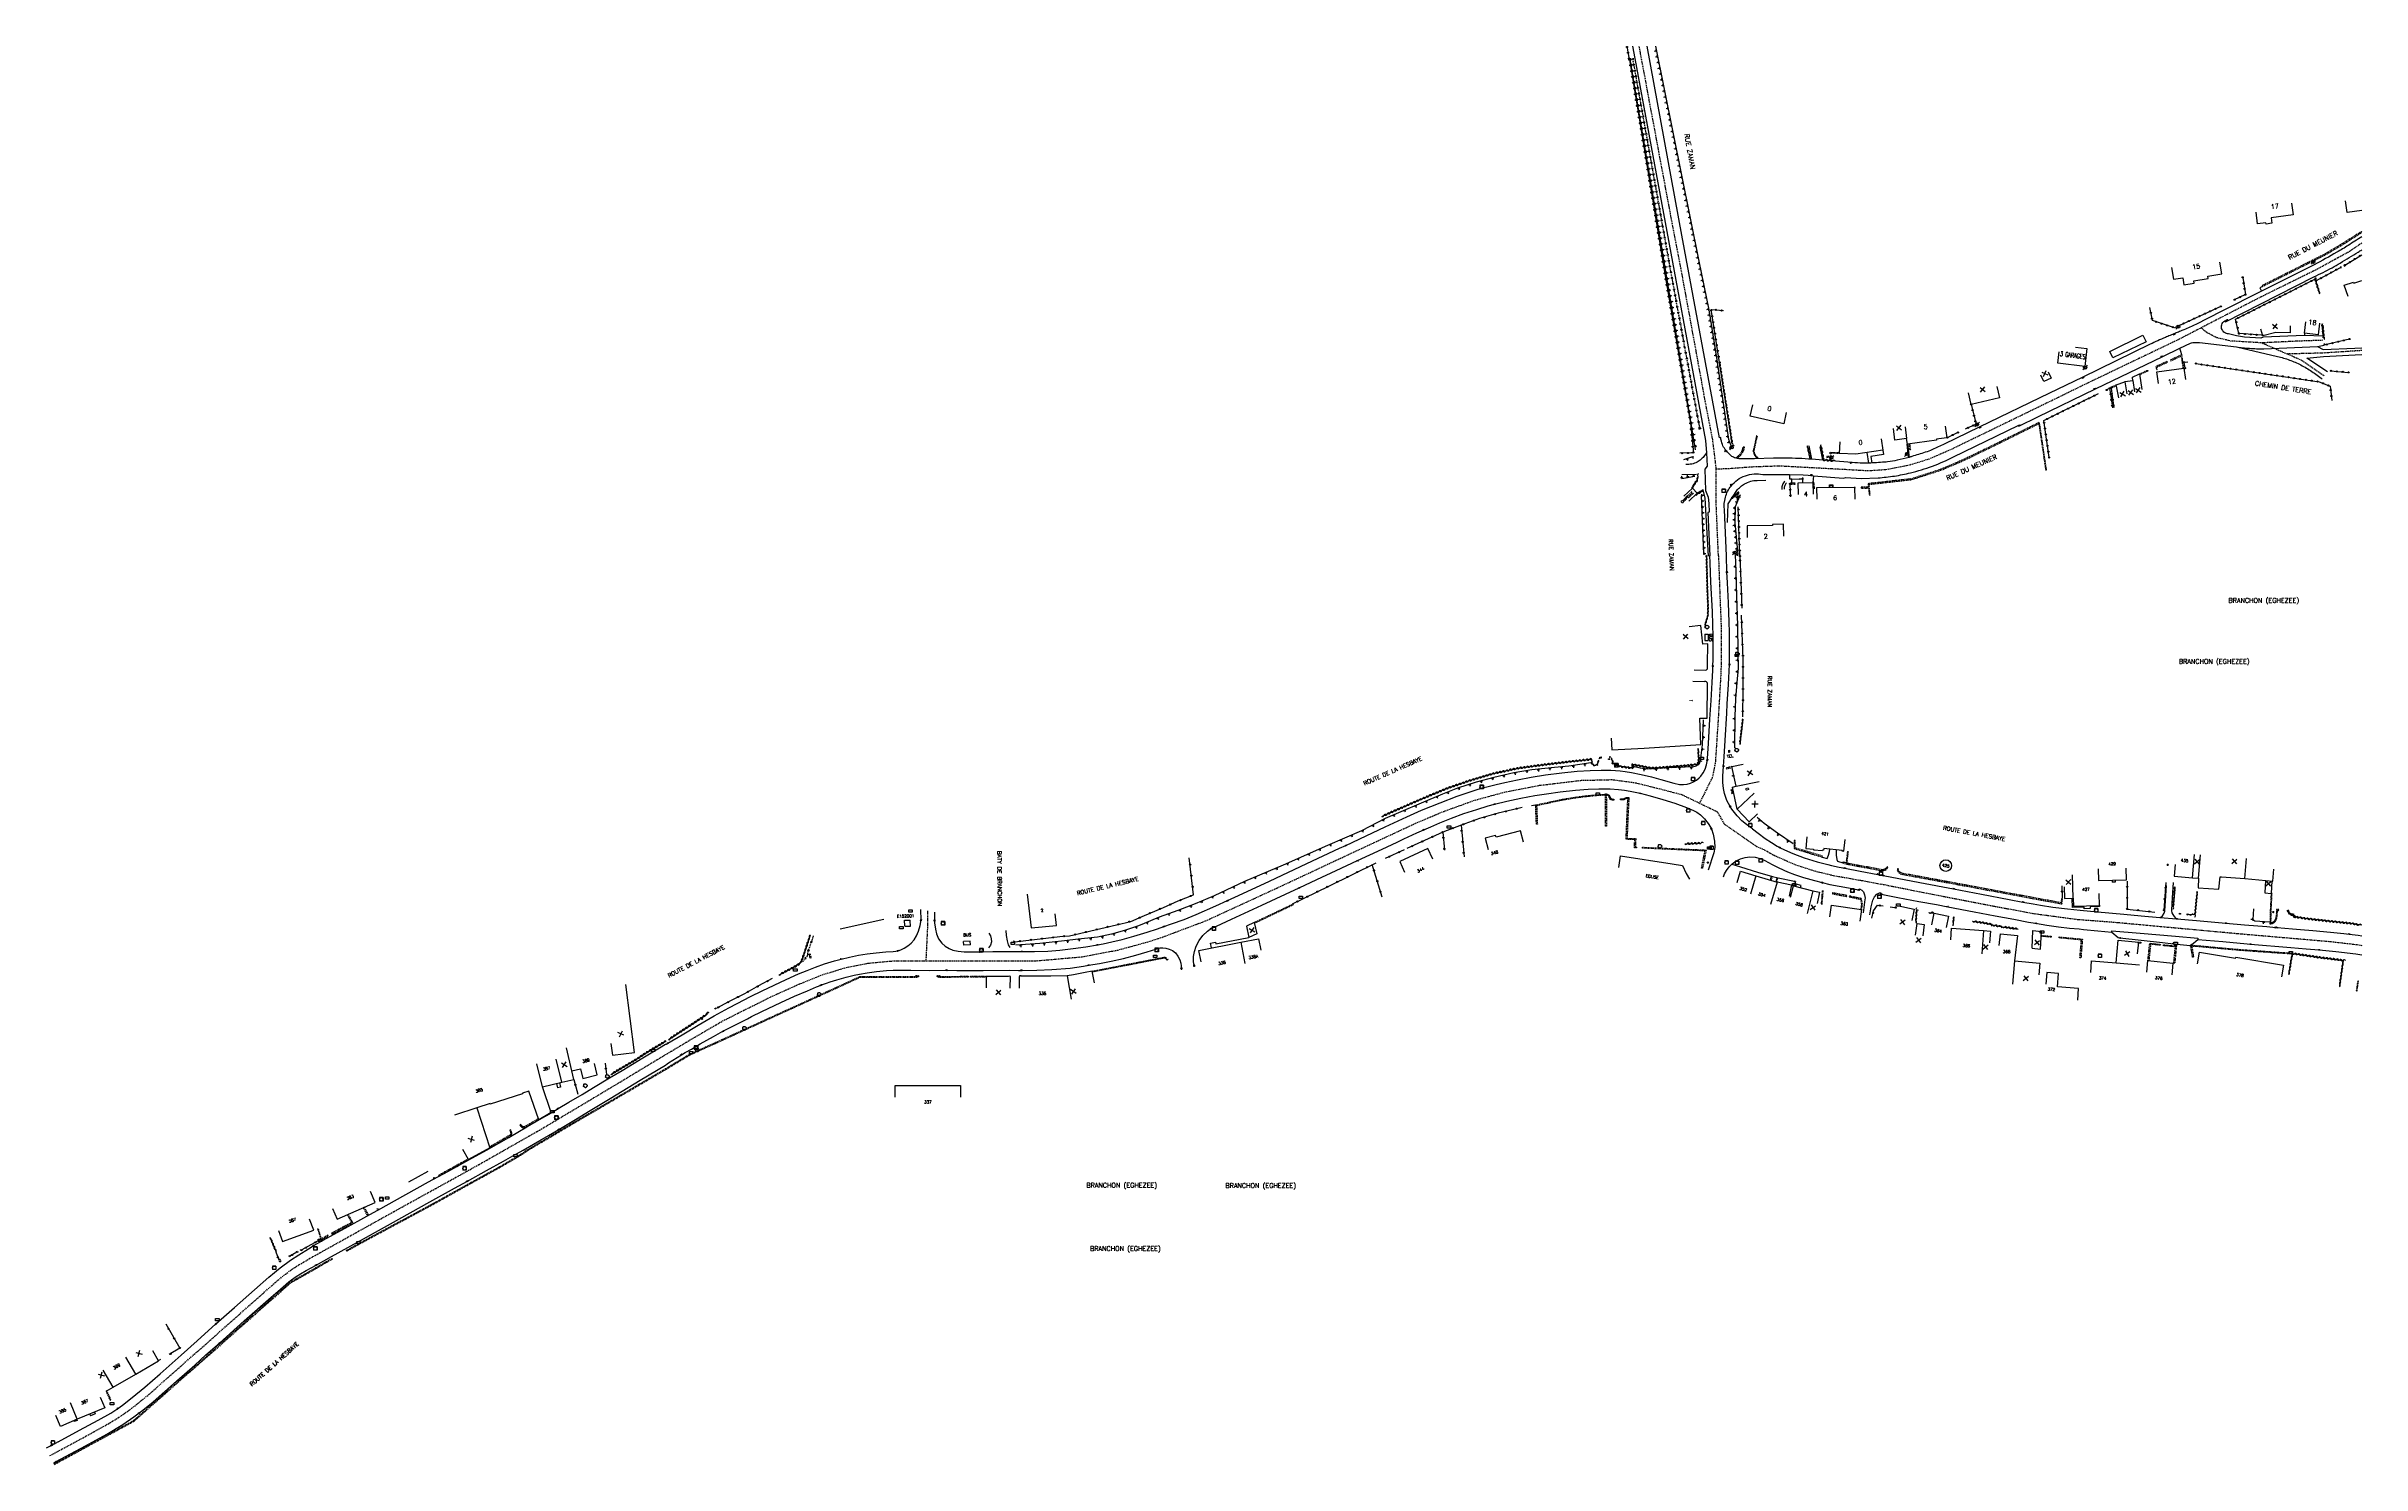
# Model space of a CAD drawing. Header units: millimetres. Extents: x 192012 to 193000, y 146394 to 147000.
import ezdxf
from ezdxf.enums import TextEntityAlignment as Align

# ---------------------------------------------------------------- set-up
doc = ezdxf.new("R2010")
doc.units = ezdxf.units.MM
doc.linetypes.add('DASHED', pattern=[0.75, 0.5, -0.25])
doc.layers.get('0').update_dxf_attribs({"linetype": 'CONTINUOUS'})
for name, color, linetype in [('W0001', 6, 'DASHED'), ('W0008', 7, 'CONTINUOUS'), ('W0017', 7, 'CONTINUOUS'), ('W0100', 7, 'CONTINUOUS'), ('W0105', 7, 'CONTINUOUS'), ('W0112', 1, 'DASHED'), ('W0211', 2, 'CONTINUOUS'), ('W0220', 5, 'DASHED'), ('W0300', 7, 'CONTINUOUS'), ('W0302', 3, 'CONTINUOUS'), ('W0310', 3, 'CONTINUOUS'), ('W0322', 7, 'CONTINUOUS'), ('W0330', 7, 'CONTINUOUS'), ('W0400', 7, 'CONTINUOUS'), ('W0420', 7, 'CONTINUOUS'), ('W0471', 7, 'CONTINUOUS'), ('W0851', 7, 'CONTINUOUS'), ('W0980', 7, 'CONTINUOUS'), ('W0984', 7, 'CONTINUOUS'), ('W0989', 7, 'CONTINUOUS'), ('W0991', 7, 'CONTINUOUS'), ('W1102', 7, 'CONTINUOUS'), ('W1471', 7, 'CONTINUOUS'), ('W1473', 7, 'CONTINUOUS')]:
    doc.layers.add(name, color=color, linetype=linetype)
doc.styles.get("Standard").update_dxf_attribs({"font": 'romans.shx', "width": 0.85})

# ---------------------------------------------------------------- blocks, each defined once
blk = doc.blocks.new('t322o')
at = {"color": 0, "linetype": 'Continuous'}
for radius in [0.25, 0.15]:
    blk.add_circle((0, 0), radius, dxfattribs=at)
blk = doc.blocks.new('t991o')
at = {"color": 0, "linetype": 'Continuous'}
for p, q in [((-1, 1), (1, -1)), ((-1, -1), (1, 1))]:
    blk.add_line(p, q, dxfattribs=at)
blk = doc.blocks.new('t310o')
at = {"color": 0, "linetype": 'Continuous'}
for centre, start, end in [((-0.5, 0.38), 216.8699, 323.1304), ((0.5, -0.37), 36.8699, 143.1303)]:
    blk.add_arc(centre, 0.625, start, end, dxfattribs=at)
blk = doc.blocks.new('t220o')
at = {"color": 0, "linetype": 'Continuous'}
for p, q in [((-0.25, 0.25), (0.25, 0.25)), ((-0.25, -0.25), (0.25, -0.25))]:
    blk.add_line(p, q, dxfattribs=at)
blk = doc.blocks.new('t211o')
at = {"color": 0, "linetype": 'Continuous'}
for p, q in [((-0.29, 0.5), (-0.29, 0)), ((0, 1), (0, 0)), ((0.29, 0.5), (0.29, 0))]:
    blk.add_line(p, q, dxfattribs=at)
blk = doc.blocks.new('T400')
for p, q in [((-0.15, 0.3), (0.15, 0.3)), ((-0.15, -0.25), (-0.15, 0.3)), ((-0.15, 0.15), (0.15, 0.15)), ((-0.15, 0), (0.15, 0)), ((0.15, 0.3), (0.15, -0.25)), ((-0.15, -0.15), (0.15, -0.15)), ((-0.15, -0.25), (-0.15, -0.3)), ((-0.15, -0.3), (0.15, -0.3)), ((0.15, -0.3), (0.15, -0.25))]:
    blk.add_line(p, q)
blk = doc.blocks.new('T420')
for p, q in [((0.75, 0.75), (-0.75, 0.75)), ((-0.75, 0.75), (-0.75, -0.75)), ((0.75, 0.75), (0.75, -0.75)), ((0.75, -0.75), (-0.75, -0.75))]:
    blk.add_line(p, q)
blk.add_ellipse((0, 0), major_axis=(-0.53, 0.53), ratio=1, start_param=3.926991, end_param=10.210176)
blk = doc.blocks.new('T471')
for p, q in [((-0.333334, 0.333334), (-0.333334, -0.333334)), ((-0.333334, 0.333334), (0.333334, 0.333334)), ((-0.333334, 0), (0, 0)), ((0.500001, 0.500001), (1.000002, 1.000002)), ((-0.500001, -0.500001), (-1.000002, -1.000002)), ((-0.333334, -0.333334), (0.333334, -0.333334))]:
    blk.add_line(p, q)
blk.add_ellipse((0, 0), major_axis=(0.471405, 0.471405), ratio=1, start_param=5.4977871438, end_param=11.780972451)
blk = doc.blocks.new('t330o')
at = {"color": 0, "linetype": 'Continuous'}
for p, q in [((0.25, -0.25), (-0.25, 0.25)), ((-0.25, -0.25), (0.25, 0.25)), ((-0.25, 0.25), (-0.25, -0.25)), ((0.25, 0.25), (-0.25, 0.25)), ((0.25, -0.25), (0.25, 0.25)), ((-0.25, -0.25), (0.25, -0.25)), ((-0.25, -0.25), (-0.25, -0.25))]:
    blk.add_line(p, q, dxfattribs=at)
blk = doc.blocks.new('T1471')
at = {"color": 0, "linetype": 'Continuous', "flags": 128}
blk.add_lwpolyline([(-0.75, -0.5), (-0.75, 0.5), (0.75, 0.5), (0.75, -0.5), (-0.75, -0.5)], dxfattribs=at)
blk = doc.blocks.new('T851')
for p, q in [((-0.25, -0.15), (0, 0.32)), ((0, 0.32), (0.25, -0.15)), ((-0.25, -0.15), (0.25, -0.15))]:
    blk.add_line(p, q)
for major_axis in [(-0.106, 0.106), (-0.0354, 0.0354), (-0.0236, 0.0236)]:
    blk.add_ellipse((0, 0), major_axis=major_axis, ratio=1, start_param=3.926991, end_param=10.210176)
blk = doc.blocks.new('T300')
for p, q in [((-0.8, 0.51), (-0.86, 0.34)), ((-0.86, 0.34), (-0.86, 0.17)), ((-0.86, 0.17), (-0.74, 0.06)), ((-0.69, 0.63), (-0.8, 0.51)), ((-0.8, -0.06), (-0.74, 0.06)), ((-0.74, 0.06), (-0.69, 0.11)), ((-0.57, 0.69), (-0.69, 0.63)), ((-0.46, 0.69), (-0.57, 0.69)), ((-0.29, 0.63), (-0.46, 0.69)), ((-0.29, 0.63), (-0.17, 0.74)), ((-0.23, 0.57), (-0.29, 0.63)), ((-0.17, 0.74), (-0.06, 0.8)), ((-0.06, 0.8), (0.06, 0.8)), ((0.06, 0.8), (0.23, 0.74)), ((0.23, 0.74), (0.34, 0.63)), ((0.34, 0.63), (0.4, 0.51)), ((0.46, 0.46), (0.34, 0.46)), ((0.4, 0.51), (0.4, 0.46)), ((0.57, 0.4), (0.46, 0.46)), ((0.57, 0.4), (0.69, 0.29)), ((0.69, 0.29), (0.74, 0.17)), ((0.74, 0.06), (0.69, -0.17)), ((0.74, 0.17), (0.74, 0.06)), ((-0.8, -0.17), (-0.8, -0.06)), ((-0.8, -0.23), (-0.8, -0.17)), ((-0.74, -0.34), (-0.8, -0.23)), ((-0.69, -0.4), (-0.74, -0.34)), ((-0.51, -0.46), (-0.69, -0.4)), ((-0.4, -0.46), (-0.51, -0.46)), ((-0.4, -0.46), (-0.34, -0.46)), ((-0.34, -0.46), (-0.34, -0.4)), ((-0.34, -0.51), (-0.34, -0.46)), ((-0.29, -0.63), (-0.34, -0.51)), ((-0.17, -0.74), (-0.29, -0.63)), ((-0.06, -0.8), (-0.17, -0.74)), ((0.06, -0.8), (-0.06, -0.8)), ((0.17, -0.74), (0.06, -0.8)), ((0.23, -0.69), (0.17, -0.74)), ((0.29, -0.46), (0.23, -0.46)), ((0.29, -0.63), (0.23, -0.69)), ((0.46, -0.4), (0.29, -0.46)), ((0.34, -0.51), (0.29, -0.63)), ((0.34, -0.51), (0.34, -0.46)), ((0.57, -0.34), (0.46, -0.4)), ((0.63, -0.29), (0.57, -0.34)), ((0.69, -0.17), (0.63, -0.29))]:
    blk.add_line(p, q)
blk = doc.blocks.new('T1473')
at = {"color": 0, "linetype": 'Continuous', "const_width": 0.5, "flags": 128}
blk.add_lwpolyline([(-0.25, 0, 1), (0.25, 0, 1)], format="xyb", close=True, dxfattribs=at)

msp = doc.modelspace()

# ---------------------------------------------------------------- linework, layer by layer
at = {"layer": 'W0001', "flags": 128}
for points in [[(192725.4, 146782.44), (192724.43, 146804.88), (192724.48, 146819.58), (192722.95, 146832.11), (192720.37, 146845.25), (192711.1, 146896.02), (192703.14, 146937.99), (192695.69, 146977.93), (192691.59, 147000)], [(193000, 146915.91), (192994.08, 146911.96), (192980.34, 146904.46), (192958.08, 146893.51), (192940.82, 146884.62), (192921.71, 146874.71), (192882.92, 146856.13), (192868.48, 146849.06), (192824.35, 146827.63), (192815.35, 146823.74), (192806.78, 146821.07), (192797.39, 146819.23), (192789.58, 146818.66), (192781.17, 146819.14), (192766.08, 146819.94), (192751.53, 146820.74), (192739.74, 146820.33), (192730.28, 146819.62), (192724.48, 146819.39)], [(192983.37, 146874.46), (192973.76, 146874.12), (192957.46, 146873.35), (192944.17, 146874.15), (192937.95, 146875.6), (192933.83, 146877.79), (192931.4, 146879.74)], [(192957.46, 146873.35), (192974.24, 146866.04), (192983.91, 146859.34)], [(193000, 146870.07), (192983.32, 146868.99), (192968.36, 146868.61)]]:
    msp.add_lwpolyline(points, dxfattribs=at)
at = {"layer": 'W0001'}
for points in [[(192725.4, 146782.44), (192726.06, 146764.3), (192726.62, 146750.48), (192726.63, 146738.47), (192726.42, 146732.45), (192725.88, 146722.7), (192725.11, 146709.91), (192724.03, 146693.75), (192722.74, 146687.66), (192717.31, 146676.81)], [(192013.12, 146398.15), (192027.33, 146405.82), (192038.72, 146412.15), (192043.47, 146415.1), (192048.02, 146418.36), (192054.52, 146423.57), (192080.99, 146446.94), (192109.33, 146472.08), (192113.68, 146475.7), (192117.66, 146478.55), (192124.08, 146482.41), (192161.48, 146503.23), (192194.43, 146521.43), (192222.18, 146537.21), (192248.14, 146552.68), (192274.61, 146568.63), (192288.49, 146576.92), (192300.28, 146583.77), (192308.2, 146587.77), (192320.77, 146594.02), (192332.9, 146599.52), (192342.78, 146603.52), (192353.09, 146606.64), (192362.3, 146608.46), (192373.49, 146609.47), (192400.6, 146609.48), (192414.5, 146609.39), (192433.79, 146609.44), (192453.83, 146611.2), (192468.95, 146614.05), (192480.77, 146617.27), (192486.36, 146618.96), (192506.43, 146626.51), (192523.99, 146634.57), (192539.36, 146641.69), (192562.54, 146652.56), (192578.44, 146659.98), (192596.09, 146668.22), (192608.12, 146673.3), (192621.48, 146678.1), (192634.04, 146681.5), (192649.08, 146684.41), (192666.86, 146686.55), (192679.9, 146686.85), (192689.88, 146685.54), (192699.17, 146683.23), (192709.76, 146680.47), (192724.86, 146673.16), (192727.84, 146667.94), (192741.64, 146658.31), (192745.07, 146656.87), (192749.14, 146654.53), (192758.02, 146650.61), (192766.55, 146647.83), (192774.57, 146645.89), (192786.86, 146643.72), (192796.22, 146641.99), (192821.5, 146636.98), (192845.18, 146632.42), (192859.98, 146629.66), (192878.69, 146627.15), (192894.01, 146626.01), (192948.13, 146621.03), (192986.28, 146617.74), (192998.13, 146616.39), (193000, 146616.05)], [(192387.82, 146630.79), (192387.69, 146623.07), (192387.04, 146609.48)]]:
    msp.add_lwpolyline(points, dxfattribs=at)
at = {"layer": 'W0008'}
msp.add_line((192739.87, 146665.76), (192742.33, 146663.92), dxfattribs=at)
at = {"layer": 'W0008', "flags": 128}
for points in [[(192688.75, 147000), (192689.71, 146994.81), (192706.52, 146904), (192719.94, 146831.63), (192720.32, 146826.42), (192720.54, 146820.75), (192719.63, 146819.39), (192719.92, 146810.31), (192720.99, 146807.51), (192721.27, 146804.7), (192721.37, 146801.03), (192720.91, 146800.97), (192721.77, 146782.46)], [(192981.1, 146871.81), (192983.62, 146870.46), (192997.12, 146871.14), (193000, 146871.29)], [(192985.41, 146861.01), (192976.6, 146866.81), (192983.76, 146867.56), (192997.27, 146868.24), (193000, 146868.38)], [(192709.76, 146817.21), (192716.02, 146817.28)], [(192772.8, 146811.61), (192772.8, 146812.72), (192774.28, 146812.72), (192774.29, 146811.62)], [(192773, 146811.61), (192773, 146812.52), (192774.08, 146812.52), (192774.09, 146811.62)]]:
    msp.add_lwpolyline(points, dxfattribs=at)
for points in [[(193000, 146918.65, -0.0004), (192994.27, 146914.98, -0.012885), (192989.37, 146912.03, -0.006706), (192979.75, 146906.73), (192957.16, 146895.39), (192940, 146886.76), (192929.15, 146881.25, -0.004058), (192926.65, 146880.1, -0.004058), (192924.13, 146878.99, -0.003053), (192922.22, 146878.19, -0.003053), (192920.31, 146877.41, 0.003411), (192918.24, 146876.57, 0.003411), (192916.19, 146875.7, 0.005442), (192912.93, 146874.27, 0.005442), (192909.71, 146872.76), (192880.73, 146858.61), (192866.7, 146851.84), (192836.66, 146837.33), (192821.76, 146830.1, -0.014037), (192816.74, 146827.78, -0.023835), (192813.69, 146826.64, -0.001832), (192808.01, 146824.84, -0.008295), (192806.75, 146824.47, -0.014977), (192801.75, 146823.25, -0.018512), (192797.64, 146822.53, -0.017755), (192796.28, 146822.4, -0.003625), (192789.57, 146822.01, -0.022059), (192787.06, 146822, -0.012008), (192782.47, 146822.29), (192769.98, 146823.28), (192765.24, 146823.66, 0.008423), (192759.63, 146823.98, 0.008423), (192754.01, 146824.12, 0.003833), (192751.45, 146824.11, 0.003833), (192748.89, 146824.07), (192740.77, 146823.9), (192734.64, 146823.8, -0.062209), (192732.28, 146824.32, -0.088781), (192730.81, 146825.16, -0.030234), (192729.65, 146826.26, -0.023012), (192728.28, 146827.86, -0.074778), (192727.1, 146829.95, -0.058198), (192726.35, 146832.93), (192725.85, 146832.87), (192709.84, 146919.36), (192694.91, 147000)], [(192983.41, 146876.27), (192975.6, 146876.48), (192957.87, 146875.84), (192956.89, 146875.38), (192949.98, 146875.79), (192946.54, 146876.31), (192943.1, 146877.22, -0.145118), (192941.47, 146877.72, -0.145118), (192940.37, 146879.03, -0.179954), (192940.27, 146881.12, -0.179954), (192941.55, 146882.78), (192941.82, 146882.4), (192979.62, 146901.54, 0.00796), (192987.38, 146905.46, 0.017206), (192990.88, 146907.46, 0.000614), (192998.49, 146912.16, 0.000211), (193000, 146913.1, 0.000211)], [(192728.85, 146782.42), (192727.97, 146802.07, -0.099488), (192728.36, 146807.43, -0.099488), (192730.79, 146812.23, -0.140158), (192736.88, 146816.62, -0.140158), (192744.36, 146817.13), (192750.44, 146817.19), (192755.75, 146817.14), (192761.6, 146816.98), (192763.64, 146816.86), (192765.98, 146816.64), (192778.82, 146815.56), (192779.85, 146815.81), (192786.31, 146815.49), (192793.59, 146815.71, 0.020692), (192800.51, 146816.5, 0.020692), (192807.34, 146817.86, 0.029137), (192816.71, 146820.71, 0.029137), (192825.69, 146824.64), (192853.39, 146838.05), (192853.59, 146837.73), (192861.8, 146841.75), (192886.41, 146853.67), (192915.08, 146867.56), (192922.38, 146871.09), (192926.94, 146873.3, -0.015429), (192927.86, 146873.46, -0.015429), (192928.79, 146873.55, -0.016612), (192929.79, 146873.59, -0.016612), (192930.79, 146873.57), (192946.53, 146871.61, 0.007872), (192949.3, 146871.28, 0.007872), (192952.07, 146871.03, 0.008676), (192955.14, 146870.86, 0.008676), (192958.22, 146870.79), (192981.1, 146871.81), (192983.92, 146872.32)], [(192946.53, 146871.61), (192964.12, 146867.59, -0.028388), (192969.17, 146866.04, -0.028388), (192974, 146863.94, -0.02968), (192978.77, 146861.16, -0.02968), (192983.17, 146857.84)], [(192720.32, 146826.42), (192719.45, 146825.31, -0.062651), (192718.07, 146823.68, -0.062651), (192716.32, 146822.45, -0.072343), (192713.99, 146821.61, -0.072343), (192711.53, 146821.47)]]:
    msp.add_lwpolyline(points, format="xyb", dxfattribs=at)
at = {"layer": 'W0008'}
for points in [[(192390.67, 146630.27), (192390.7, 146626.69), (192390.73, 146625.72), (192391.1, 146622.93), (192391.54, 146620.96), (192392.47, 146618.89), (192393.88, 146617), (192395.26, 146615.79), (192396.93, 146614.74), (192398.63, 146614.03), (192400.85, 146613.53), (192403.47, 146613.36), (192410.17, 146613.35), (192410.51, 146613.38), (192410.85, 146613.37), (192415.58, 146613.42), (192422.89, 146613.38), (192428.02, 146613.41), (192433.46, 146613.43), (192439.11, 146613.64), (192444.29, 146614.03), (192449.91, 146614.67), (192455.3, 146615.47), (192460.3, 146616.26), (192462.73, 146616.78), (192466.43, 146617.57), (192470.89, 146618.63), (192475.77, 146619.95), (192481.54, 146621.72), (192485.97, 146623.17), (192488.71, 146624.1), (192491.98, 146625.25), (192497.38, 146627.18), (192502.43, 146629.22), (192510.78, 146632.88), (192515.8, 146635.16), (192520.58, 146637.36), (192533.79, 146643.48), (192549.66, 146650.97), (192563.67, 146657.52), (192566.34, 146658.73), (192575.03, 146662.8), (192583.14, 146666.63), (192592.37, 146670.92), (192598.64, 146673.77), (192606.57, 146676.96), (192613.86, 146679.82), (192621.52, 146682.31), (192624.72, 146683.27), (192627.07, 146683.89), (192630.53, 146684.81), (192634.15, 146685.62), (192639.64, 146686.82), (192645.49, 146687.84), (192651.62, 146688.87), (192658.57, 146689.79), (192665.04, 146690.44), (192670.71, 146690.78), (192675.37, 146690.95), (192679.51, 146690.89), (192683.45, 146690.61), (192685.62, 146690.3), (192688.33, 146689.92), (192692.44, 146689.05), (192696.79, 146687.99), (192700.87, 146686.92), (192706.29, 146685.3), (192708.78, 146684.83), (192710.51, 146684.73), (192712.1, 146684.85), (192713.45, 146685.27), (192714.74, 146685.83), (192715.97, 146686.66), (192717.18, 146687.65), (192717.86, 146688.37), (192718.85, 146689.68), (192719.74, 146691.37), (192720.25, 146693.14), (192720.68, 146695.24), (192720.73, 146695.55), (192720.72, 146695.91), (192721.17, 146702.27), (192721.76, 146712.72), (192722.28, 146720.62), (192722.68, 146728.35), (192722.96, 146733.57), (192723.04, 146735.34), (192723.14, 146738.31), (192723.15, 146743.13), (192723.18, 146748.05), (192723.07, 146752.88), (192722.81, 146758.71), (192722.21, 146771.21), (192721.86, 146779.43), (192721.73, 146782.61)], [(192739.87, 146665.76), (192737.38, 146667.64), (192735.34, 146669.28), (192733.33, 146671.43), (192731.08, 146674.29), (192730.4, 146675.4), (192728.95, 146677.99), (192727.97, 146680.94), (192727.55, 146683.04), (192727.26, 146685.59), (192727.3, 146688.38), (192727.54, 146692.59), (192727.83, 146696.51), (192728.23, 146703.56), (192728.95, 146715.18), (192729.16, 146719.28), (192729.69, 146727.49), (192729.98, 146733.13), (192730.11, 146736.03), (192730.11, 146742.6), (192730.14, 146749.76), (192730.01, 146754.12), (192729.67, 146762.32), (192729.24, 146770.9), (192729.04, 146775.52), (192728.85, 146782.42), (192728.85, 146782.42)], [(192501.54, 146607.02), (192501.55, 146607.39), (192501.34, 146609.24), (192501.36, 146611.27), (192501.75, 146613.45), (192502.45, 146615.77), (192503.68, 146618.18), (192505.22, 146620.29), (192507.23, 146622.13), (192508.38, 146622.96), (192508.93, 146623.24), (192511.16, 146624.29), (192517.54, 146627.23), (192523.05, 146629.78), (192530.46, 146633.18), (192540.62, 146637.86), (192546.4, 146640.57), (192554, 146644.15), (192562.22, 146647.99), (192571.38, 146652.24), (192581.78, 146657.12), (192588.32, 146660.19), (192591.15, 146661.5), (192596.63, 146664.08), (192599.57, 146665.4), (192602.6, 146666.74), (192606.43, 146668.32), (192611.38, 146670.34), (192616.78, 146672.36), (192622.2, 146674.14), (192627.08, 146675.6), (192629.78, 146676.34), (192635.04, 146677.62), (192640.99, 146678.93), (192646.99, 146680.07), (192652, 146680.83), (192657.9, 146681.63), (192664.36, 146682.36), (192669.81, 146682.74), (192674.37, 146682.95), (192679.21, 146682.9), (192682.7, 146682.64), (192685.31, 146682.31), (192687.78, 146681.94), (192690.62, 146681.31), (192691.99, 146681), (192696.24, 146679.86), (192701.62, 146678.42), (192706.79, 146676.78), (192711.73, 146674.94), (192714.76, 146673.63), (192716.13, 146672.94), (192717.74, 146671.8), (192719.46, 146670.17), (192720.99, 146668.15), (192721.96, 146666.57), (192722.37, 146665.82), (192723.21, 146663.49), (192723.75, 146660.63), (192723.83, 146657.84), (192723.39, 146655.58), (192721.06, 146648.13)], [(192742.33, 146663.92), (192745.33, 146661.71), (192748.05, 146659.96), (192750.43, 146658.48), (192751.49, 146657.84), (192753.61, 146656.83), (192757.15, 146655.25), (192762.01, 146653.41), (192767.58, 146651.69), (192772.05, 146650.57), (192773.73, 146650.14), (192776.98, 146649.51), (192779.32, 146649.09), (192785.85, 146647.81), (192793.46, 146646.37), (192794.73, 146646.15), (192795.71, 146645.9), (192811.43, 146642.96), (192825.8, 146640.25), (192837.73, 146637.93), (192849.49, 146635.7), (192855.4, 146634.56), (192859.81, 146633.74), (192862.86, 146633.2), (192868.19, 146632.41), (192874.35, 146631.66), (192879.85, 146631.05), (192887.15, 146630.35), (192898.42, 146629.39), (192905.83, 146628.7), (192913.86, 146628.01), (192921.05, 146627.36), (192929.47, 146626.68), (192941.96, 146625.54), (192949.96, 146624.9), (192959.54, 146624.05), (192963.29, 146623.74), (192963.58, 146623.7), (192963.95, 146623.65), (192970.44, 146623.12), (192973.86, 146622.8), (192979.11, 146622.36), (192986.64, 146621.74), (192992.41, 146621.19), (192994.66, 146620.91), (192998.48, 146620.38), (193000, 146620.14)], [(192727.49, 146645.27), (192727.98, 146646.59), (192728.77, 146648.04), (192729.98, 146649.62), (192731.23, 146650.84), (192733, 146652.11), (192734.85, 146653.08), (192736.79, 146653.64), (192738.77, 146653.87), (192741.14, 146653.68), (192743.19, 146653.2), (192745.22, 146652.34), (192748.38, 146650.57), (192750.63, 146649.39), (192753.25, 146648.15), (192754.89, 146647.48), (192757.85, 146646.37), (192761.75, 146645.11), (192766.39, 146643.7), (192769.64, 146642.9), (192772.97, 146642.1), (192780.99, 146640.57), (192785.15, 146639.77), (192785.59, 146639.7), (192785.62, 146640.17), (192786.59, 146639.68), (192787.27, 146638.88), (192787.77, 146637.67), (192787.98, 146636.19), (192787.94, 146635.63), (192787.12, 146630.02)], [(192731.1, 146650.69), (192734.81, 146649.6), (192742.14, 146647.31), (192748.41, 146645.49), (192750.87, 146644.86), (192757.82, 146643.52)], [(192919.59, 146642.89), (192919.01, 146634.13), (192918.82, 146630.88), (192919, 146629.98), (192919.42, 146629.22), (192919.93, 146628.39), (192920.61, 146627.48)], [(192790.04, 146629.14), (192790.54, 146632.54), (192791.25, 146635.31), (192792.04, 146636.86), (192793.01, 146637.98), (192794.16, 146638.45), (192794.73, 146638.46), (192794.65, 146637.98), (192794.99, 146637.94), (192795.3, 146637.88), (192795.62, 146637.83), (192801.95, 146636.56), (192810.96, 146634.86), (192818.55, 146633.45), (192823.26, 146632.57), (192834.56, 146630.39), (192843.52, 146628.64), (192851.44, 146627.2), (192857.81, 146625.98), (192860.81, 146625.49), (192865.52, 146624.72), (192870.64, 146624), (192875.29, 146623.43), (192879.37, 146623.06), (192881.27, 146622.86), (192887.37, 146622.3), (192893.35, 146621.76), (192893.37, 146622.3), (192905.49, 146621.21), (192920.58, 146619.93), (192930.02, 146619.07), (192930.01, 146618.6), (192940.67, 146617.68), (192951.12, 146616.73), (192952.52, 146616.61), (192969.69, 146615.17), (192976.24, 146614.61), (192981.87, 146614.12), (192988.99, 146613.46), (192997.43, 146612.46), (193000, 146612.02)], [(192914.12, 146628.01), (192914.93, 146628.73), (192915.65, 146629.77), (192916, 146630.61), (192916.16, 146633), (192916.74, 146641.68)], [(192016.68, 146404.04), (192025.8, 146408.96), (192033.76, 146413.32), (192039.1, 146416.32), (192042.06, 146418.27), (192044.13, 146419.76), (192048.29, 146423.01), (192053.6, 146427.45), (192060.2, 146433.13), (192069.14, 146441.04), (192076.02, 146447.21), (192083.96, 146454.39), (192091.91, 146461.48), (192100.4, 146469.01), (192106.56, 146474.39), (192111.37, 146478.35), (192115.77, 146481.6), (192119.36, 146483.97), (192123.44, 146486.47), (192125.52, 146487.81), (192127.52, 146488.95), (192131.04, 146490.82), (192139.18, 146495.31), (192148.39, 146500.37), (192154.41, 146503.68), (192160.2, 146506.93), (192174.73, 146515.01), (192183.03, 146519.54), (192186.89, 146521.67), (192192.02, 146524.48), (192199.53, 146528.62), (192208.96, 146534.04), (192216.75, 146538.55), (192225.05, 146543.34), (192227.84, 146545), (192230.02, 146546.33), (192234.66, 146549.04), (192240.3, 146552.44), (192245.15, 146555.38), (192252.05, 146559.49), (192257.46, 146562.69), (192266.18, 146568.05), (192273.35, 146572.34), (192275.97, 146573.8), (192276.15, 146573.8), (192276.91, 146574.26), (192282.99, 146577.87), (192289.89, 146581.99), (192296.72, 146585.99), (192302.94, 146589.42), (192306.48, 146591.28), (192312.13, 146594.23), (192317.17, 146596.7), (192322.34, 146599.13), (192327.48, 146601.45), (192332.75, 146603.85), (192336.32, 146605.33), (192339.99, 146606.8), (192343.85, 146608.17), (192348, 146609.42), (192350.85, 146610.18), (192354.5, 146611.09), (192358.28, 146611.91), (192362.06, 146612.46), (192365.83, 146612.91), (192369.95, 146613.32), (192373.11, 146613.49), (192374.26, 146613.61), (192375.14, 146613.76), (192376.35, 146614.15), (192377.75, 146614.86), (192379.33, 146615.84), (192380.74, 146616.99), (192381.99, 146618.43), (192383.06, 146620.08), (192383.98, 146622.08), (192384.66, 146624.53), (192384.91, 146626.18), (192384.98, 146626.79), (192384.97, 146631.32)], [(192014.66, 146394.94), (192015.56, 146395.44), (192028.28, 146402.38), (192037.44, 146407.33), (192044.28, 146411.5), (192048.95, 146414.72), (192051.18, 146416.36), (192052.78, 146417.55), (192057.18, 146421.15), (192068.41, 146431.05), (192074.96, 146436.83), (192079.74, 146441.14), (192085.54, 146446.21), (192096.11, 146455.69), (192107.52, 146465.86), (192111.52, 146469.29), (192115.12, 146472.39), (192116.18, 146473.22), (192118.25, 146474.68), (192120.1, 146475.86), (192122.44, 146477.22), (192126.76, 146479.52), (192133.37, 146483.15), (192144.45, 146489.38), (192158.45, 146497.15), (192175.28, 146506.48), (192185.9, 146512.33), (192191.33, 146515.33), (192199.56, 146519.9), (192206.73, 146523.86), (192210.77, 146526.13), (192215.12, 146528.61), (192222.27, 146532.8), (192225.99, 146534.9), (192230.34, 146537.47), (192237.52, 146541.76), (192243.77, 146545.54), (192252.31, 146550.69), (192265.13, 146558.5), (192275.92, 146564.89), (192276.58, 146565.47), (192277.2, 146565.94), (192280.82, 146568.15), (192282.67, 146569.3), (192284.33, 146570.26), (192286.97, 146571.76), (192290.65, 146573.98), (192296.35, 146577.12), (192300.44, 146579.36), (192305.23, 146581.87), (192310.85, 146584.73), (192312.62, 146585.68), (192317.01, 146587.86), (192325.17, 146591.72), (192330.96, 146594.37), (192336.48, 146596.69), (192340.43, 146598.29), (192342.3, 146599.09), (192342.66, 146599.21), (192342.95, 146599.32), (192344.63, 146599.91), (192346.26, 146600.49), (192349.04, 146601.39), (192352.98, 146602.5), (192356.51, 146603.39), (192358.74, 146603.8), (192362.04, 146604.39), (192366.05, 146604.9), (192370.22, 146605.34), (192373.07, 146605.45), (192380.62, 146605.41), (192388.68, 146605.39), (192395.82, 146605.41), (192400.24, 146605.4), (192411.49, 146605.37), (192422.59, 146605.41), (192426.6, 146605.37), (192427.92, 146605.4), (192434.41, 146605.45), (192440.81, 146605.71), (192448.6, 146606.38), (192454.28, 146607.22), (192456.46, 146607.54), (192461.2, 146608.3), (192466.16, 146609.3), (192471.41, 146610.48), (192476.73, 146611.88), (192481.51, 146613.28)], [(192413.99, 146621.26), (192414.58, 146620.15), (192414.91, 146618.86), (192415.05, 146617.56), (192414.63, 146616.09), (192413.84, 146615.04)], [(192423.09, 146615.1), (192422.34, 146616.28), (192421.95, 146618.06), (192421.51, 146620.3), (192421.4, 146622.39)], [(192481.51, 146613.28), (192485.17, 146614.48), (192487.05, 146614.95), (192488.16, 146615.04), (192489.55, 146614.88), (192490.93, 146614.49), (192492.33, 146613.84), (192493.6, 146612.83), (192494.67, 146611.41), (192495.46, 146609.83), (192495.83, 146608.42), (192496.16, 146606.17), (192496.23, 146605.87)], [(192893.35, 146621.76), (192896.06, 146619.44), (192896.44, 146619.3), (192896.8, 146619.24), (192915, 146617.24), (192919.63, 146616.78), (192926.71, 146616.02), (192926.73, 146616.1), (192927.16, 146616.15), (192927.4, 146616.35), (192930.01, 146618.6)], [(192016.68, 146404.04), (192013.77, 146402.54), (192011.58, 146401.37)]]:
    msp.add_lwpolyline(points, dxfattribs=at)
at = {"layer": 'W0017'}
for p, q in [((192923.26, 146868.27), (192922.38, 146871.09)), ((192975.53, 146877.45), (192975.6, 146876.48)), ((192789.57, 146822.01), (192788.95, 146826.49)), ((192805.79, 146830.07), (192806.44, 146824.43)), ((192806.1, 146830.11), (192806.75, 146824.47)), ((192765.98, 146816.64), (192765.71, 146813.68))]:
    msp.add_line(p, q, dxfattribs=at)
at = {"layer": 'W0017', "flags": 128}
for points in [[(192957.61, 146897.46), (192956.48, 146896.88), (192957.16, 146895.39)], [(192765.24, 146823.66), (192765.08, 146824.44), (192764.08, 146829.34)], [(192769.98, 146823.28), (192769.82, 146824.07), (192768.82, 146828.96)], [(192795.61, 146827.49), (192795.92, 146825.72), (192790.52, 146824.82), (192790.9, 146822.03)], [(192755.75, 146817.14), (192755.79, 146815.33), (192756.75, 146815.25)], [(192756.72, 146813.25), (192756.75, 146815.25), (192759.86, 146815.19), (192759.88, 146815.35), (192761.27, 146815.36), (192761.28, 146813.63)]]:
    msp.add_lwpolyline(points, dxfattribs=at)
msp.add_lwpolyline([(192906.64, 146876.58), (192907.96, 146873.85), (192893.75, 146866.99), (192892.44, 146869.72)], close=True, dxfattribs=at)
for points in [[(192729.3, 146796.63), (192729.49, 146804.63), (192733.19, 146810.28, -0.048948), (192734.75, 146811.9, -0.048948), (192736.59, 146813.18, -0.060724), (192739.16, 146814.24, -0.060724), (192741.91, 146814.64), (192745.6, 146814.76)], [(192753.75, 146814.28, 0.057014), (192753.16, 146813.6, 0.057014), (192752.74, 146812.8, 0.06399), (192752.49, 146811.82, 0.06399), (192752.5, 146810.81)]]:
    msp.add_lwpolyline(points, format="xyb", dxfattribs=at)
at = {"layer": 'W0100'}
for p, q in [((192719.56, 146748.96), (192719.55, 146746.21)), ((192719.55, 146746.21), (192720.95, 146746.21)), ((192715.05, 146733.68), (192720.05, 146733.62)), ((192714.47, 146728.83), (192719.47, 146728.76)), ((192729.74, 146699.35), (192730.07, 146699.4)), ((192730.07, 146699.4), (192730.06, 146698.61)), ((192721.65, 146657.2), (192721.1, 146657.46)), ((192721.76, 146657.39), (192721.65, 146657.2)), ((192779.39, 146661.3), (192778.78, 146656.34)), ((192961.6, 146643.6), (192961.32, 146638.23)), ((192378.04, 146624.34), (192377.95, 146626.77)), ((192377.95, 146626.77), (192380.3, 146626.76)), ((192527.27, 146625.88), (192528.33, 146620.94)), ((192406.01, 146617.82), (192403.19, 146617.66)), ((192406.11, 146616.31), (192406.01, 146617.82)), ((192528.33, 146620.94), (192524.97, 146619.38)), ((192859.28, 146614.93), (192862.93, 146614.49)), ((192862.93, 146614.49), (192863.32, 146621.97))]:
    msp.add_line(p, q, dxfattribs=at)
at = {"layer": 'W0100', "flags": 128}
for points in [[(192970.06, 146933.05), (192970.75, 146928.1), (192961.3, 146926.8), (192961.62, 146924.42), (192959.21, 146924.1), (192959.14, 146924.59), (192955.57, 146924.2), (192955.02, 146929.17)], [(193000, 146929.9), (192993.74, 146929.05), (192993.06, 146934)], [(192918.87, 146905.52), (192919.61, 146900.57), (192923.58, 146901.17), (192924.08, 146898.13), (192928.52, 146898.84), (192928.36, 146899.83), (192934.49, 146900.81), (192934.31, 146901.9), (192940.26, 146902.9), (192939.42, 146907.83)], [(192994.2, 146893.22), (192992.57, 146897.94), (192996.46, 146899.29), (192996.63, 146898.82), (193000, 146899.97)], [(192969.51, 146880.63), (192969.47, 146877.63), (192963.35, 146877.72), (192957.74, 146876.31), (192957.01, 146879.21)], [(192981.95, 146881.72), (192981.36, 146876.76), (192975.53, 146877.45), (192976.12, 146882.41)], [(192877.77, 146871.5), (192882.73, 146870.9), (192881.8, 146863.27), (192870.29, 146864.63), (192870.87, 146869.6)], [(192866.15, 146860.99), (192867.38, 146858.25), (192864.26, 146856.85), (192863.03, 146859.59)], [(192913.21, 146856.03), (192912.51, 146860.98), (192924.06, 146862.61), (192924.75, 146857.66)], [(192844.28, 146854.74), (192845.39, 146849.87), (192833.29, 146847.1), (192832.18, 146851.97)], [(192896.35, 146849.94), (192895.32, 146854.83), (192895.2, 146855.42), (192898.87, 146856.75), (192898.87, 146856.85), (192902.29, 146857.36), (192902.13, 146858.58), (192902.19, 146858.7), (192905.12, 146860.09), (192906.08, 146853.45)], [(192754.35, 146843.69), (192753.26, 146838.82), (192738.93, 146842.03), (192740.03, 146846.91)], [(192794.9, 146832.44), (192795.61, 146827.49), (192783.99, 146825.82), (192777.14, 146826.11), (192777.35, 146831.11)], [(192822.22, 146837.81), (192822.92, 146832.86), (192819.5, 146832.38), (192818.51, 146832.24), (192818.54, 146831.79), (192806.1, 146830.11), (192805.75, 146832.53), (192800.77, 146831.85), (192800.09, 146836.81)], [(192710.68, 146807.85), (192714.28, 146811.31), (192716.34, 146809.17), (192712.74, 146805.7)], [(192759.52, 146808.61), (192759.46, 146813.61), (192765.71, 146813.68), (192765.77, 146808.68)], [(192767.49, 146806.58), (192767.46, 146811.58), (192783.55, 146811.67), (192783.57, 146806.67)], [(192753.3, 146790.88), (192753.19, 146795.88), (192748.42, 146795.77), (192748.43, 146795.37), (192737.63, 146795.19), (192737.71, 146790.19)]]:
    msp.add_lwpolyline(points, dxfattribs=at)
msp.add_lwpolyline([(192733.46, 146807.09), (192733.11, 146807.51), (192733.51, 146807.83), (192733.86, 146807.41)], close=True, dxfattribs=at)
at = {"layer": 'W0100'}
for points in [[(192720.05, 146733.62), (192720.24, 146733.7), (192720.48, 146733.85), (192720.69, 146734.14), (192720.72, 146735.94), (192720.84, 146744.78), (192718.8, 146744.73), (192717.9, 146752.7), (192712.93, 146752.14)], [(192719.56, 146748.96), (192720.96, 146748.96), (192720.95, 146746.21)], [(192679.57, 146704.61), (192679.82, 146699.62), (192693.64, 146700.31), (192717.89, 146701.82), (192717.43, 146713.12), (192720.55, 146713.1), (192720.67, 146728.03), (192720.65, 146728.19), (192720.54, 146728.36), (192720.42, 146728.5), (192720.28, 146728.59), (192720.03, 146728.71), (192719.85, 146728.73), (192719.59, 146728.73), (192719.47, 146728.76)], [(192729.74, 146699.35), (192729.73, 146698.56), (192730.06, 146698.61)], [(192742.09, 146672.27), (192738.45, 146668.84), (192733.36, 146674.24), (192731.42, 146683.67), (192732.96, 146683.98), (192731.14, 146692.45), (192736.02, 146693.51)], [(192642.22, 146660.17), (192640.97, 146665.02), (192630.46, 146662.32), (192630.24, 146662.98), (192625.81, 146661.85), (192627.05, 146657)], [(192603.42, 146652.92), (192601.31, 146657.45), (192589.34, 146651.88), (192591.45, 146647.35)], [(192682.81, 146649.38), (192683.59, 146654.32), (192705.7, 146650.86), (192710.08, 146650.18), (192711.67, 146646.73), (192713.02, 146644.34)], [(192721.76, 146657.39), (192721.21, 146657.66), (192721.1, 146657.46)], [(192763.15, 146662.48), (192762.64, 146657.5), (192766, 146657.16), (192765.99, 146656.92), (192769.76, 146656.52), (192769.81, 146656.78)], [(192778.78, 146656.34), (192778.48, 146656.15), (192778.15, 146656.53), (192770.35, 146657.48), (192770.28, 146656.71), (192769.81, 146656.78)], [(192733.33, 146642.98), (192734.79, 146647.76), (192741.32, 146645.77), (192750.45, 146643.1), (192750.48, 146643.17), (192756.53, 146641.98), (192755.57, 146637.07)], [(192887.48, 146648.76), (192887.58, 146643.76), (192899.62, 146644), (192899.52, 146649)], [(192920.31, 146650.62), (192919.88, 146645.64), (192927.74, 146644.96), (192930.29, 146644.71), (192930.22, 146640.7), (192938.97, 146640.03), (192939.57, 146645.38), (192939.81, 146645.33), (192940.17, 146645.29), (192950.12, 146644.55), (192962.1, 146643.55), (192962.51, 146648.54)], [(192958.9, 146643.82), (192958.61, 146638.43), (192961.32, 146638.23)], [(192430.3, 146637.87), (192432.02, 146623.48), (192442.81, 146624.61), (192442.29, 146629.59)], [(192756.2, 146636.61), (192757.43, 146641.45), (192765.72, 146639.35), (192768.48, 146638.8), (192767.49, 146633.89)], [(192772.94, 146628.21), (192773.64, 146633.17), (192786.5, 146631.37), (192785.81, 146626.42)], [(192801.76, 146633.08), (192801.76, 146633.08), (192808.94, 146631.57), (192807.91, 146626.67)], [(192873, 146641.06), (192873.16, 146636.06), (192876.89, 146636.18), (192877.01, 146632.76), (192888.08, 146633.15), (192887.9, 146638.15)], [(192378.04, 146624.34), (192378.07, 146624.29), (192378.14, 146624.21), (192380.33, 146624.2), (192380.42, 146624.25), (192380.48, 146624.32), (192380.4, 146626.6), (192380.37, 146626.7), (192380.3, 146626.76)], [(192527.27, 146625.88), (192523.92, 146624.32), (192524.97, 146619.38)], [(192809.54, 146620.48), (192810.18, 146625.44), (192813.27, 146625.04), (192812.62, 146620.08)], [(192816.5, 146624.85), (192817.44, 146629.76), (192823.55, 146628.59), (192822.61, 146623.68)], [(192824.56, 146618.4), (192824.91, 146623.39), (192838.55, 146622.43), (192841.51, 146622.17), (192841.07, 146617.19)], [(192406.11, 146616.31), (192403.28, 146616.15), (192403.19, 146617.66)], [(192504.56, 146609.03), (192503.59, 146613.93), (192521.46, 146617.48), (192529.11, 146618.87), (192530.01, 146613.95)], [(192845.26, 146616.05), (192845.78, 146621.02), (192853, 146620.27), (192851.83, 146609.45), (192862.63, 146608.5), (192862.19, 146603.52)], [(192859.28, 146614.93), (192859.67, 146622.41), (192863.32, 146621.97)], [(192884.32, 146604.41), (192884.68, 146609.39), (192895.17, 146608.64), (192896.09, 146618.29), (192904.65, 146617.43), (192904.15, 146612.45)], [(192929.96, 146608.21), (192930.78, 146613.15), (192946.18, 146610.6), (192946.25, 146611.04), (192966.55, 146607.61), (192965.72, 146602.68)], [(192459.05, 146600.11), (192458.11, 146605.02), (192455, 146604.43), (192450.12, 146603.5), (192447.34, 146602.99), (192440.4, 146602.98), (192427.73, 146602.95), (192427.7, 146603.01), (192427.07, 146603), (192427.1, 146602.83), (192426.9, 146602.82), (192426.94, 146597.82)], [(192878.78, 146592.72), (192879.1, 146597.71), (192870.13, 146598.3), (192870.54, 146604.08), (192865.56, 146604.44), (192865.2, 146599.45)], [(192908.25, 146604.62), (192908.75, 146609.6), (192919.39, 146608.51), (192918.89, 146603.54)], [(192252.6, 146574.15), (192253.21, 146569.19), (192262.61, 146570.35), (192259.02, 146599.37)], [(192412.96, 146597.9), (192412.96, 146602.9), (192422.28, 146602.9), (192422.3, 146602.98), (192422.91, 146602.99), (192422.9, 146602.83), (192423.09, 146602.82), (192422.95, 146597.82)], [(192227.14, 146544.68), (192223.36, 146555.69), (192231.61, 146557.68), (192236.82, 146558.82), (192235.94, 146562.51), (192239.58, 146563.37), (192240.55, 146559.27), (192246.72, 146560.78), (192245.53, 146565.64)], [(192374, 146551.21), (192374, 146556.21), (192401.87, 146556.22), (192401.87, 146551.22)], [(192227.14, 146544.68), (192221.77, 146541.57), (192217.54, 146553.77), (192214.8, 146552.92), (192214.9, 146552.61), (192201.12, 146548.22), (192201.05, 146548.46), (192195.38, 146546.61), (192200.92, 146529.56), (192191.79, 146524.55), (192189.39, 146528.94)], [(192133.76, 146503.71), (192135.78, 146499.14), (192152.02, 146506.32), (192150, 146510.89)], [(192110.66, 146494.34), (192112.37, 146489.64), (192125.71, 146494.5), (192124, 146499.2)], [(192037.08, 146425.62), (192037.08, 146425.62), (192040.09, 146427.36), (192049.76, 146432.99), (192059.5, 146438.63), (192057, 146442.96)], [(192034.61, 146423.17), (192036.53, 146418.55), (192024.79, 146413.67), (192017.57, 146410.64), (192015.63, 146415.25)]]:
    msp.add_lwpolyline(points, dxfattribs=at)
at = {"layer": 'W0105'}
for p, q in [((192731.02, 146682.29), (192731.26, 146681.25)), ((192893.48, 146643.88), (192893.5, 146643)), ((192894.82, 146643.06), (192893.5, 146643)), ((192894.8, 146643.9), (192894.82, 146643.06)), ((192758.3, 146641.23), (192758.53, 146642.13)), ((192760.69, 146641.56), (192758.53, 146642.13)), ((192760.46, 146640.68), (192760.69, 146641.56)), ((192888.12, 146633.16), (192888.14, 146632.63)), ((192508.95, 146615), (192508.56, 146616.95)), ((192229.4, 146557.14), (192229.86, 146555.25)), ((192231.11, 146555.56), (192229.86, 146555.25)), ((192230.66, 146557.45), (192231.11, 146555.56)), ((192030.16, 146415.9), (192030.45, 146415.2)), ((192032.42, 146416.03), (192030.45, 146415.2)), ((192032.13, 146416.72), (192032.42, 146416.03)), ((192023.35, 146413.07), (192023.52, 146412.66)), ((192024.71, 146413.19), (192023.52, 146412.66)), ((192024.55, 146413.57), (192024.71, 146413.19))]:
    msp.add_line(p, q, dxfattribs=at)
for points in [[(192769.72, 146653.77), (192771.78, 146653.2), (192772.33, 146654.57), (192772.77, 146656.13), (192772.93, 146657.1)], [(192775.65, 146656.74), (192775.63, 146654.6), (192775.96, 146652.71), (192776.16, 146651.99), (192778.44, 146651.29)], [(192888.14, 146632.63), (192884.08, 146632.52), (192884.12, 146631.79), (192881.5, 146631.64), (192881.48, 146632.34), (192876.48, 146632.23), (192876.34, 146636.08)], [(192508.56, 146616.95), (192510.68, 146617.36), (192510.83, 146616.67), (192524.92, 146619.38)]]:
    msp.add_lwpolyline(points, dxfattribs=at)
at = {"layer": 'W0112'}
for p, q in [((192674.73, 146696.03), (192674.47, 146695.98)), ((192674.47, 146695.98), (192674.49, 146695.75)), ((192678.87, 146696.61), (192679.12, 146696.67)), ((192679.12, 146696.67), (192679.21, 146696.42)), ((192731.22, 146692.02), (192731.12, 146692.4)), ((192728.78, 146691.41), (192731.22, 146692.02)), ((192731.67, 146682.44), (192730.79, 146682.23)), ((192677.53, 146680.27), (192677.65, 146666.9)), ((192680.36, 146678.52), (192680.76, 146678.49)), ((192730.95, 146681.19), (192731.89, 146681.38)), ((192677.65, 146666.9), (192677.25, 146666.9)), ((192689.92, 146658.07), (192690.47, 146658.05)), ((192720.16, 146656.77), (192718.58, 146649)), ((192757.73, 146660.89), (192757.71, 146657.38)), ((192757.71, 146657.38), (192769.72, 146653.77)), ((192780.23, 146650.78), (192780.87, 146656.02)), ((192747.62, 146643.93), (192748.05, 146645.42)), ((192750.29, 146643.15), (192750.73, 146644.63)), ((192758.26, 146643.3), (192757.98, 146641.32)), ((192778.44, 146651.29), (192780.23, 146650.78)), ((192797.64, 146649), (192797.77, 146649.52)), ((192527.27, 146625.88), (192543.63, 146633.65)), ((192543.63, 146633.65), (192543.8, 146633.29)), ((192769.72, 146639.39), (192769.26, 146633.74)), ((192770.26, 146639.26), (192769.72, 146639.39)), ((192774.1, 146638.5), (192774.02, 146638.11)), ((192780.19, 146637.34), (192774.1, 146638.5)), ((192786.36, 146636.08), (192781.29, 146637.15)), ((192872.01, 146633.79), (192872.25, 146635.95)), ((192841.92, 146624.98), (192841.86, 146624.58)), ((192842.25, 146624.92), (192841.92, 146624.98)), ((192846.11, 146624.17), (192846.04, 146623.77)), ((192846.43, 146624.11), (192846.11, 146624.17)), ((192922.18, 146629.37), (192922.21, 146629.77)), ((192922.64, 146629.33), (192922.18, 146629.37)), ((192925.48, 146629.07), (192925.52, 146629.47)), ((192925.97, 146629.02), (192925.48, 146629.07)), ((192964.07, 146630.98), (192964.54, 146630.95)), ((192970.68, 146628.31), (192971.58, 146628.21)), ((192424.82, 146617.64), (192424.54, 146617.61)), ((192424.78, 146617.91), (192424.82, 146617.64)), ((192863.31, 146620.31), (192867.42, 146619.96)), ((192867.42, 146619.96), (192867.39, 146619.57)), ((192870.92, 146619.65), (192880.77, 146618.73)), ((192880.77, 146618.73), (192880.13, 146610.7)), ((192904.66, 146617.44), (192905.71, 146617.36)), ((192905.71, 146617.36), (192905.69, 146616.96)), ((192908.76, 146609.6), (192909.51, 146616.95)), ((192909.51, 146616.95), (192914.05, 146616.48)), ((192920.98, 146616.56), (192920.19, 146608.41)), ((192927.13, 146615.32), (192927.53, 146615.38)), ((192927.8, 146610.97), (192927.13, 146615.32)), ((192337.23, 146612.29), (192337.61, 146612.39)), ((192337.64, 146610.63), (192337.23, 146612.29)), ((192489.61, 146610.76), (192490.33, 146610.07)), ((192966.69, 146612.99), (192970.17, 146612.79)), ((192383.76, 146603.02), (192383.88, 146603.02)), ((192399.64, 146602.82), (192405.13, 146602.87)), ((192406.04, 146602.87), (192412.96, 146602.9)), ((192412.96, 146602.9), (192412.96, 146602.5)), ((192997.85, 146596.64), (192998.02, 146596.62)), ((192998.02, 146596.62), (192998.6, 146600.86)), ((192293.89, 146587.06), (192293.68, 146587.4)), ((192294.3, 146587.31), (192293.89, 146587.06)), ((192297.14, 146588.81), (192296.95, 146589.17)), ((192297.58, 146589.05), (192297.14, 146588.81)), ((192210.15, 146536.31), (192209.84, 146537.23)), ((192218.14, 146539.48), (192221.77, 146541.59)), ((192191.8, 146524.54), (192183.65, 146520.02)), ((192183.65, 146520.02), (192179.34, 146517.62)), ((192127.39, 146494.95), (192127.56, 146495.01)), ((192127.39, 146494.95), (192128.77, 146490.57)), ((192127.56, 146495.01), (192128.93, 146490.66)), ((192142.47, 146497.55), (192140.45, 146501.19)), ((192148.58, 146500.87), (192146.98, 146504.07)), ((192149.04, 146501.13), (192148.58, 146500.87)), ((192152.94, 146503.22), (192152.76, 146503.58)), ((192153.28, 146503.39), (192152.94, 146503.22)), ((192118.58, 146484.9), (192118.42, 146485.26)), ((192119.01, 146485.09), (192118.58, 146484.9)), ((192120.21, 146485.62), (192120.06, 146485.99)), ((192120.64, 146485.8), (192120.21, 146485.62)), ((192128.77, 146490.11), (192131.92, 146491.89)), ((192131.92, 146491.89), (192131.73, 146492.24)), ((192110.77, 146481.94), (192111.13, 146482.12)), ((192111.33, 146480.81), (192110.77, 146481.94)), ((192115.4, 146483.11), (192115.21, 146483.45)), ((192115.79, 146483.32), (192115.4, 146483.11)), ((192131.04, 146481.01), (192133.51, 146482.37)), ((192037.08, 146425.62), (192038.81, 146421.8)), ((192038.81, 146421.8), (192039.17, 146421.96))]:
    msp.add_line(p, q, dxfattribs=at)
at = {"layer": 'W0112', "flags": 128}
for points in [[(193000, 146920.79), (192999.94, 146920.88), (192992.15, 146915.94), (192984.43, 146911.35), (192957.45, 146897.77), (192957.61, 146897.46), (192984.6, 146911.04), (192992.33, 146915.64), (193000, 146920.5)], [(192905.12, 146860.09), (192908.59, 146861.64), (192908.73, 146861.32), (192905.17, 146859.73)], [(192924.06, 146862.61), (192923.26, 146868.27), (192918.37, 146866.06), (192918.51, 146865.74), (192922.98, 146867.76), (192923.71, 146862.56)], [(192895.22, 146855.32), (192892.86, 146854.39), (192893.03, 146853.91), (192893.36, 146854.03), (192893.3, 146854.19), (192895.29, 146854.97)], [(192777.14, 146826.11), (192773.34, 146826.26), (192773.39, 146826.02), (192773.04, 146825.96), (192772.92, 146826.63), (192777.15, 146826.46)], [(192806.99, 146830.23), (192807.33, 146827.73), (192806.43, 146827.64), (192806.1, 146830.11)], [(192806.79, 146830.2), (192807.1, 146827.91), (192806.61, 146827.86), (192806.3, 146830.14)]]:
    msp.add_lwpolyline(points, dxfattribs=at)
for points in [[(192991.26, 146905.86), (192990.88, 146905.65), (192991.05, 146905.34), (192991.43, 146905.55)], [(192992.73, 146906.7), (192992.35, 146906.49), (192992.52, 146906.18), (192992.91, 146906.4)], [(192983.87, 146872.75), (192983.92, 146872.32), (192984.27, 146872.37), (192984.22, 146872.79)], [(192916.92, 146865.39), (192912.15, 146863.28), (192912.36, 146861.92), (192912.71, 146861.97), (192912.54, 146863.06), (192917.06, 146865.07)], [(192717.05, 146836.69), (192717.78, 146836.94), (192717.86, 146836.71), (192717.13, 146836.47)], [(192789.28, 146813.23), (192789.44, 146811.75), (192787.26, 146811.7), (192786.28, 146811.67), (192786.29, 146811.32), (192787.27, 146811.35), (192789.48, 146811.4), (192789.84, 146808.26), (192790.18, 146808.3), (192789.67, 146812.92), (192807.75, 146814.95), (192820.66, 146819.09), (192830.3, 146823.25), (192845.45, 146830.6), (192862.16, 146838.88), (192864.37, 146824.04), (192865.1, 146819.1), (192865.45, 146819.15), (192864.71, 146824.09), (192862.43, 146839.4), (192845.3, 146830.92), (192830.15, 146823.57), (192820.54, 146819.41), (192807.67, 146815.29)], [(192771.74, 146824.43), (192773.56, 146824.62), (192773.5, 146825.26), (192773.15, 146825.22), (192773.18, 146824.93), (192771.7, 146824.77)], [(192714.28, 146811.31), (192715.8, 146813.82), (192715.5, 146814), (192713.98, 146811.5)], [(192758.14, 146813.42), (192756.22, 146813.42), (192756.22, 146813.07), (192758.14, 146813.07)], [(192766.6, 146811.62), (192766.26, 146811.61), (192766.26, 146813.55), (192765.9, 146813.55), (192765.89, 146811.24), (192766.6, 146811.25)], [(192783.77, 146811.66), (192783.55, 146811.67), (192783.54, 146811.32), (192783.76, 146811.31)], [(192718.91, 146810.56), (192716.34, 146809.17), (192716.48, 146808.92), (192719.04, 146810.31)]]:
    msp.add_lwpolyline(points, close=True, dxfattribs=at)
for points in [[(192741.68, 146833.64), (192740.58, 146828.76), (192740.31, 146827.56, 0.103816), (192740.31, 146826.85, 0.059037), (192740.68, 146825.67, 0.068741), (192741.29, 146824.72, 0.068741), (192742.13, 146823.97), (192742.32, 146824.26, -0.068741), (192741.55, 146824.95, -0.068741), (192741, 146825.82, -0.059037), (192740.65, 146826.92, -0.103816), (192740.66, 146827.48), (192740.92, 146828.68), (192742.02, 146833.56)], [(192736.42, 146828.96, -0.074368), (192735.94, 146827.12, -0.074368), (192734.93, 146825.5, -0.041887), (192734.17, 146824.74, -0.041887), (192733.29, 146824.12), (192733.06, 146824.51, 0.041887), (192733.88, 146825.09, 0.041887), (192734.59, 146825.79, 0.074368), (192735.52, 146827.3, 0.074368), (192735.98, 146829.01)]]:
    msp.add_lwpolyline(points, format="xyb", close=True, dxfattribs=at)
at = {"layer": 'W0112'}
for points in [[(192674.73, 146696.03), (192674.75, 146695.8), (192674.49, 146695.75)], [(192678.87, 146696.61), (192678.95, 146696.36), (192679.21, 146696.42)], [(192731.12, 146692.4), (192728.68, 146691.8), (192728.78, 146691.41)], [(192731.62, 146682.71), (192730.67, 146682.48), (192730.79, 146682.23)], [(192647.7, 146667.79), (192647.36, 146676.01), (192651.4, 146676.86), (192658.15, 146678.35), (192664.43, 146679.38), (192669.72, 146680.05), (192673.26, 146680.36), (192677.17, 146680.61), (192677.16, 146680.77), (192677.61, 146680.78), (192677.59, 146680.66), (192677.84, 146680.63), (192678.17, 146680.55), (192678.46, 146680.41), (192678.69, 146680.23), (192678.79, 146680.14), (192678.91, 146679.98), (192679.08, 146679.66), (192679.16, 146679.41), (192679.22, 146679.22), (192679.34, 146679), (192679.61, 146678.72), (192679.82, 146678.59), (192680.24, 146678.5), (192680.36, 146678.52)], [(192647.78, 146675.68), (192648.1, 146667.81), (192647.7, 146667.79)], [(192680.76, 146678.49), (192680.73, 146678.09), (192680.37, 146678.11), (192680.22, 146678.09), (192679.67, 146678.22), (192679.36, 146678.41), (192679.02, 146678.76), (192678.86, 146679.06), (192678.78, 146679.28), (192678.71, 146679.5), (192678.57, 146679.77), (192678.49, 146679.87), (192678.42, 146679.93), (192678.25, 146680.07), (192678.03, 146680.17), (192677.77, 146680.24), (192677.13, 146680.32), (192677.13, 146680.37), (192677.59, 146680.38), (192677.59, 146680.23), (192673.29, 146679.96), (192669.76, 146679.65), (192664.49, 146678.98), (192658.23, 146677.95), (192651.49, 146676.47), (192647.78, 146675.68)], [(192677.25, 146666.9), (192677.13, 146680.27), (192677.53, 146680.27)], [(192683.97, 146678.18), (192683.59, 146678.2), (192683.61, 146678.6)], [(192683.61, 146678.6), (192683.99, 146678.58), (192684.26, 146678.57), (192684.58, 146678.59), (192684.83, 146678.65), (192685.13, 146678.77), (192685.51, 146678.94), (192685.78, 146679.05), (192686.17, 146679.14), (192686.53, 146679.15), (192686.71, 146679.19), (192687.15, 146679.18), (192686.73, 146670.06), (192686.4, 146661.76), (192690.1, 146661.63), (192689.92, 146658.07)], [(192690.47, 146658.05), (192690.46, 146657.65), (192689.5, 146657.68), (192689.68, 146661.25), (192685.99, 146661.37), (192686.33, 146670.08), (192686.73, 146678.79), (192686.74, 146678.79), (192686.58, 146678.75), (192686.22, 146678.74), (192685.9, 146678.67), (192685.67, 146678.58), (192685.29, 146678.4), (192684.95, 146678.27), (192684.64, 146678.2), (192684.27, 146678.17), (192683.97, 146678.18)], [(192730.95, 146681.19), (192731.05, 146680.91), (192731.95, 146681.09)], [(192708.44, 146656.89), (192692.92, 146657.57), (192692.94, 146657.97)], [(192692.94, 146657.97), (192708.46, 146657.29), (192720.16, 146656.77)], [(192718.58, 146649), (192718.19, 146649.08), (192719.67, 146656.4), (192708.44, 146656.89)], [(192758.11, 146657.67), (192758.13, 146660.89), (192757.73, 146660.89)], [(192769.72, 146653.77), (192769.84, 146654.16), (192758.11, 146657.67)], [(192780.87, 146656.02), (192780.47, 146656.07), (192779.89, 146651.29)], [(192747.95, 146643.83), (192748.38, 146645.3), (192748.05, 146645.42)], [(192750.02, 146643.23), (192750.46, 146644.71), (192750.73, 146644.63)], [(192758.26, 146643.3), (192757.81, 146643.49), (192757.52, 146641.43)], [(192779.89, 146651.29), (192778.55, 146651.67), (192778.44, 146651.29)], [(192789.71, 146649.39), (192780.31, 146651.18), (192780.24, 146650.79)], [(192780.24, 146650.79), (192789.63, 146649), (192795.38, 146647.95), (192795.94, 146648.07), (192796.52, 146648.23), (192797.1, 146648.55), (192797.64, 146649)], [(192797.77, 146649.52), (192797.38, 146649.62), (192797.28, 146649.23), (192796.87, 146648.88), (192796.37, 146648.61), (192795.84, 146648.46), (192795.38, 146648.36), (192789.71, 146649.39)], [(192801.86, 146648.81), (192801.76, 146648.22), (192801.96, 146647.71), (192802.44, 146647.15), (192803.04, 146646.67), (192803.67, 146646.45), (192811.26, 146645.04), (192815.11, 146644.35), (192827.21, 146642.1), (192839.43, 146639.84), (192851.42, 146637.58), (192866.02, 146634.9), (192872.01, 146633.79)], [(192802.17, 146648.27), (192802.25, 146648.74), (192801.86, 146648.81)], [(192872.25, 146635.95), (192871.85, 146636), (192871.66, 146634.26), (192866.09, 146635.3), (192851.5, 146637.98), (192839.51, 146640.23), (192827.28, 146642.49), (192815.18, 146644.74), (192811.33, 146645.43), (192803.78, 146646.84), (192803.24, 146647.03), (192802.72, 146647.44), (192802.31, 146647.92), (192802.17, 146648.27)], [(192543.8, 146633.29), (192527.45, 146625.52), (192527.27, 146625.88)], [(192769.26, 146633.74), (192769.65, 146633.7), (192770.08, 146638.89)], [(192770.08, 146638.89), (192770.17, 146638.87), (192770.26, 146639.26)], [(192774.02, 146638.11), (192780.11, 146636.95), (192780.19, 146637.34)], [(192781.29, 146637.15), (192781.2, 146636.76), (192786.03, 146635.74), (192786.45, 146633.61)], [(192786.45, 146633.61), (192786.11, 146631.43), (192786.5, 146631.37)], [(192786.5, 146631.37), (192786.86, 146633.62), (192786.36, 146636.08)], [(192961.32, 146638.23), (192960.99, 146631.2), (192960.98, 146630.19), (192960.84, 146625.29), (192961.24, 146625.29), (192961.67, 146625.35), (192961.91, 146625.41), (192962.12, 146625.49), (192962.43, 146625.67), (192962.7, 146625.87), (192963.11, 146626.3), (192963.4, 146626.78), (192963.62, 146627.33), (192963.8, 146628), (192963.93, 146628.95), (192964.02, 146630.41), (192964.07, 146630.98)], [(192961.39, 146631.19), (192961.72, 146638.21), (192961.32, 146638.23)], [(192841.86, 146624.58), (192842.19, 146624.53), (192842.25, 146624.92)], [(192846.04, 146623.77), (192846.36, 146623.72), (192846.43, 146624.11)], [(192922.21, 146629.77), (192922.68, 146629.73), (192922.64, 146629.33)], [(192925.52, 146629.47), (192926, 146629.42), (192925.97, 146629.02)], [(192964.54, 146630.95), (192964.57, 146631.35), (192963.7, 146631.41), (192963.62, 146630.44), (192963.53, 146628.99), (192963.41, 146628.08), (192963.24, 146627.46), (192963.04, 146626.96), (192962.79, 146626.55), (192962.43, 146626.17), (192962.21, 146626.01), (192961.95, 146625.86), (192961.79, 146625.79), (192961.59, 146625.74), (192961.22, 146625.69), (192961.25, 146625.69), (192961.38, 146630.18), (192961.39, 146631.19)], [(192968.9, 146630.97), (192968.16, 146631.04), (192968.12, 146630.65)], [(192968.12, 146630.65), (192968.57, 146630.6), (192968.63, 146630.31), (192968.81, 146629.85), (192969.12, 146629.43), (192969.4, 146629.22), (192969.73, 146629.08), (192969.95, 146629.03), (192970.48, 146628.95), (192970.74, 146628.9), (192970.68, 146628.31)], [(192971.58, 146628.21), (192971.62, 146628.61), (192971.12, 146628.66), (192971.18, 146629.24), (192970.54, 146629.34), (192970.02, 146629.42), (192969.85, 146629.46), (192969.6, 146629.57), (192969.41, 146629.71), (192969.16, 146630.05), (192969.02, 146630.42), (192968.9, 146630.97)], [(192424.78, 146617.91), (192424.51, 146617.88), (192424.54, 146617.61)], [(192867.39, 146619.57), (192863.28, 146619.91), (192863.31, 146620.31)], [(192880.33, 146618.37), (192870.89, 146619.26), (192870.92, 146619.65)], [(192880.13, 146610.7), (192879.73, 146610.73), (192880.33, 146618.37)], [(192905.69, 146616.96), (192904.63, 146617.04), (192904.66, 146617.44)], [(192909.86, 146616.52), (192909.16, 146609.56), (192908.76, 146609.6)], [(192914.05, 146616.48), (192914.01, 146616.08), (192909.86, 146616.52)], [(192920.56, 146615.39), (192915.41, 146615.93), (192915.45, 146616.32)], [(192915.45, 146616.32), (192920.18, 146615.83), (192920.23, 146616.66), (192920.98, 146616.56)], [(192920.19, 146608.41), (192919.79, 146608.45), (192920.55, 146616.21), (192920.61, 146616.2), (192920.56, 146615.39)], [(192930.02, 146615.53), (192926.77, 146615.68), (192926.79, 146616.08)], [(192926.79, 146616.08), (192930.05, 146615.93), (192940.07, 146615.02), (192948.02, 146614.31), (192954.4, 146613.86), (192966.69, 146612.99)], [(192927.53, 146615.38), (192928.2, 146611.03), (192927.8, 146610.97)], [(192970.17, 146612.79), (192970.15, 146612.39), (192966.67, 146612.59), (192954.37, 146613.46), (192947.99, 146613.91), (192940.03, 146614.62), (192930.02, 146615.53)], [(192337.61, 146612.39), (192338.03, 146610.72), (192337.64, 146610.63)], [(192391.88, 146603.1), (192392, 146603.07), (192392, 146603.21), (192392.9, 146603.18), (192392.89, 146603.06), (192393.02, 146603.06), (192393, 146602.78), (192399.64, 146602.82)], [(192458.12, 146605.02), (192471.69, 146607.68), (192488.12, 146610.89), (192488.79, 146611), (192489.11, 146611.03), (192489.39, 146610.94), (192489.61, 146610.76)], [(192471.76, 146607.29), (192458.19, 146604.63), (192458.12, 146605.02)], [(192490.33, 146610.07), (192490.05, 146609.78), (192489.35, 146610.46), (192489.2, 146610.58), (192489.07, 146610.62), (192488.84, 146610.6), (192488.19, 146610.5), (192471.76, 146607.29)], [(192139.63, 146485.77), (192144.8, 146488.67), (192164.05, 146499.02), (192176.83, 146505.9), (192192.32, 146514.51), (192205.32, 146521.69), (192212.55, 146525.89), (192215.94, 146528.07), (192215.92, 146528.18), (192227.37, 146534.95), (192243.05, 146544.2), (192245.05, 146545.38), (192245.1, 146545.35), (192256.83, 146552.19), (192275.93, 146563.42), (192286.09, 146569.52), (192286.42, 146569.7), (192286.77, 146569.87), (192288.08, 146570.45), (192296.73, 146574.36), (192305.54, 146578.35), (192311.33, 146581.01), (192329.8, 146589.45), (192340.6, 146594.38), (192351.83, 146599.52), (192358.81, 146602.72), (192358.9, 146602.74), (192358.98, 146602.75), (192364.89, 146602.77), (192373.61, 146602.77), (192382.74, 146602.74), (192382.74, 146602.99), (192382.84, 146602.99), (192382.88, 146603.14), (192383.76, 146603.14), (192383.76, 146603.02)], [(192383.88, 146603.02), (192383.88, 146602.62), (192383.38, 146602.63), (192383.38, 146602.74), (192383.2, 146602.74), (192383.16, 146602.57), (192383.14, 146602.57), (192383.13, 146602.34), (192373.61, 146602.37), (192364.89, 146602.38), (192359.02, 146602.35), (192358.98, 146602.35), (192358.95, 146602.34), (192352, 146599.16), (192340.77, 146594.02), (192329.97, 146589.09), (192311.49, 146580.65), (192305.7, 146577.98), (192296.9, 146573.99), (192288.24, 146570.08), (192286.93, 146569.5), (192286.6, 146569.35), (192286.29, 146569.17), (192276.14, 146563.07), (192257.03, 146551.85), (192245.13, 146544.9), (192245.07, 146544.93), (192243.26, 146543.85), (192227.57, 146534.6), (192216.37, 146527.98), (192216.39, 146527.88), (192212.76, 146525.55), (192205.51, 146521.34), (192192.51, 146514.16), (192177.02, 146505.55), (192164.24, 146498.67), (192144.99, 146488.32)], [(192392.4, 146602.54), (192391.77, 146602.72), (192391.88, 146603.1)], [(192405.13, 146602.87), (192405.14, 146602.47), (192399.64, 146602.42), (192392.56, 146602.38), (192392.59, 146602.66), (192392.48, 146602.66), (192392.48, 146602.79), (192392.4, 146602.8), (192392.4, 146602.54)], [(192412.96, 146602.5), (192406.04, 146602.47), (192406.04, 146602.87)], [(192997.85, 146596.64), (192998.43, 146600.87), (192998.6, 146600.86)], [(192293.68, 146587.4), (192294.1, 146587.65), (192294.3, 146587.31)], [(192296.95, 146589.17), (192297.39, 146589.4), (192297.58, 146589.05)], [(192200.92, 146529.55), (192206.81, 146532.95), (192209.83, 146534.72), (192210.07, 146534.95), (192210.18, 146535.19), (192210.25, 146535.45), (192210.24, 146535.95), (192210.15, 146536.31)], [(192209.84, 146537.23), (192209.46, 146537.11), (192209.77, 146536.2), (192209.84, 146535.89), (192209.85, 146535.49), (192209.8, 146535.33), (192209.74, 146535.18), (192209.58, 146535.04), (192206.61, 146533.3)], [(192214.32, 146539.22), (192214.12, 146539.61), (192213.77, 146539.43)], [(192213.77, 146539.43), (192213.99, 146538.97), (192214.42, 146538.6), (192214.88, 146538.3), (192215.29, 146538.12), (192215.62, 146538.11), (192215.85, 146538.19), (192216.11, 146538.32), (192218.14, 146539.48)], [(192221.77, 146541.59), (192221.57, 146541.93), (192217.94, 146539.83), (192215.92, 146538.67), (192215.7, 146538.56), (192215.56, 146538.51), (192215.38, 146538.52), (192215.07, 146538.65), (192214.66, 146538.92), (192214.32, 146539.22)], [(192183.46, 146520.38), (192191.61, 146524.89), (192191.8, 146524.54)], [(192206.61, 146533.3), (192200.72, 146529.9), (192200.92, 146529.55)], [(192179.34, 146517.62), (192179.14, 146517.97), (192183.46, 146520.38)], [(192138.79, 146496.01), (192133.39, 146493.15), (192133.58, 146492.8)], [(192133.58, 146492.8), (192138.98, 146495.66), (192142.47, 146497.55)], [(192140.45, 146501.19), (192140.1, 146500.99), (192141.92, 146497.71), (192138.79, 146496.01)], [(192146.98, 146504.07), (192147.33, 146504.25), (192148.75, 146501.42)], [(192148.75, 146501.42), (192148.85, 146501.48), (192149.04, 146501.13)], [(192152.76, 146503.58), (192153.09, 146503.75), (192153.28, 146503.39)], [(192118.42, 146485.26), (192118.84, 146485.46), (192119.01, 146485.09)], [(192120.06, 146485.99), (192120.48, 146486.17), (192120.64, 146485.8)], [(192131.73, 146492.24), (192128.57, 146490.46), (192128.77, 146490.11)], [(192144.99, 146488.32), (192139.82, 146485.42), (192139.63, 146485.77)], [(192014.8, 146394.64), (192016.95, 146395.8), (192029.34, 146402.57), (192041.9, 146409.36), (192048.59, 146412.99), (192048.79, 146413.13), (192049.08, 146413.4), (192058.8, 146421.96), (192067.9, 146430.01), (192076.36, 146437.47), (192080.84, 146441.35), (192092.26, 146451.57), (192107.95, 146465.41), (192115.4, 146472.02), (192118.27, 146473.65), (192126.04, 146478.07), (192131.04, 146481.01)], [(192133.51, 146482.37), (192133.7, 146482.02), (192131.24, 146480.66), (192126.23, 146477.72), (192118.46, 146473.3), (192115.64, 146471.69), (192108.22, 146465.11), (192092.53, 146451.27), (192081.11, 146441.05), (192076.62, 146437.17), (192068.16, 146429.71), (192059.06, 146421.67), (192049.35, 146413.11), (192049.04, 146412.81), (192048.8, 146412.65), (192042.09, 146409.01), (192029.53, 146402.21), (192017.15, 146395.45), (192014.97, 146394.27)], [(192111.13, 146482.12), (192111.69, 146480.99), (192111.33, 146480.81)], [(192115.21, 146483.45), (192115.59, 146483.67), (192115.79, 146483.32)], [(192039.17, 146421.96), (192037.44, 146425.79), (192037.08, 146425.62)]]:
    msp.add_lwpolyline(points, dxfattribs=at)
at = {"layer": 'W0211', "flags": 128}
for points in [[(192731.08, 146828.73), (192729.9, 146832.06), (192724.87, 146866.13), (192721.47, 146887.49), (192717.24, 146908.23), (192698.7, 147000)], [(192687.6, 146994.36), (192703.25, 146901.21), (192715.48, 146827.71)], [(192714.39, 146824.76), (192710.47, 146823.47)], [(192709.76, 146815.5), (192715.38, 146816.39)], [(192718.02, 146808.21), (192718.99, 146783.15)], [(192733.77, 146783.02), (192732.52, 146796.5), (192732.63, 146803.42), (192734.82, 146808.64)]]:
    msp.add_lwpolyline(points, dxfattribs=at)
at = {"layer": 'W0211'}
for points in [[(192732.36, 146700.49), (192732.57, 146713.82), (192732.86, 146721.36), (192733.34, 146728.37), (192733.92, 146734.47), (192733.84, 146741.4), (192733.67, 146752.67), (192733.32, 146765.23), (192732.99, 146775.95), (192732.7, 146782.78)], [(192718.91, 146712.31), (192718.5, 146701.68), (192717.77, 146696), (192717.27, 146694.05), (192716.74, 146693.17), (192715.92, 146692.7), (192714.72, 146692.29), (192703.95, 146691.82), (192695.08, 146691.38), (192692.01, 146691.73), (192688.95, 146692.43)], [(192670.89, 146693.95), (192661.59, 146692.64), (192655.38, 146692.05), (192645.71, 146691.02), (192638.03, 146689.75), (192629.58, 146687.82), (192621.98, 146685.8), (192614.02, 146683.14), (192607.61, 146680.68), (192598.49, 146676.77), (192589.78, 146673.13), (192583.14, 146670.22), (192572.96, 146664.95), (192558.51, 146658.77), (192539.52, 146650.32), (192523.09, 146643.33), (192510.06, 146637.25), (192501.96, 146633.78), (192494.65, 146630.99), (192486.61, 146628.12), (192480.31, 146625.47), (192477.76, 146624.42), (192471.86, 146622.43), (192466.31, 146620.79), (192460.31, 146619.57), (192452.07, 146618.74), (192446.22, 146618.02), (192435.69, 146616.86), (192425.52, 146616.12)], [(192757.34, 146659.46), (192750.67, 146664.04), (192744.91, 146668.07), (192741.91, 146670.71)], [(192960.71, 146626.02), (192954.38, 146626.45), (192953.92, 146626.64), (192953.73, 146627.09), (192953.94, 146631.62)]]:
    msp.add_lwpolyline(points, dxfattribs=at)
at = {"layer": 'W0220', "flags": 128}
msp.add_lwpolyline([(192688.76, 146994.6), (192705.17, 146902.7), (192717.35, 146836.81)], dxfattribs=at)
at = {"layer": 'W0220'}
msp.add_lwpolyline([(192334.44, 146609.14), (192335.71, 146610.63), (192336.51, 146611.63), (192336.85, 146613.54), (192339.15, 146620.12)], dxfattribs=at)
at = {"layer": 'W0302'}
for p, q in [((192350.5, 146623.15), (192369.18, 146627.31)), ((192174.46, 146519.49), (192166.13, 146514.98))]:
    msp.add_line(p, q, dxfattribs=at)
at = {"layer": 'W0302', "flags": 128}
msp.add_lwpolyline([(192754.44, 146813.53, 0.057014), (192754, 146813.02, 0.057014), (192753.69, 146812.43, 0.06399), (192753.5, 146811.7, 0.06399), (192753.51, 146810.95, 0.06399)], format="xyb", dxfattribs=at)
msp.add_lwpolyline([(192718.94, 146809.98), (192719.63, 146807.09), (192721, 146782.25)], dxfattribs=at)
at = {"layer": 'W0310'}
for p, q in [((192735.78, 146712.71), (192734.5, 146701.9)), ((192711.02, 146659.41), (192718.07, 146659.75)), ((192920.22, 146641.05), (192919.54, 146632.4)), ((192815.23, 146630.14), (192817.32, 146629.88)), ((192825.89, 146628.31), (192825.46, 146624.45)), ((192842.45, 146624.8), (192845.92, 146624.1)), ((192846.5, 146624.02), (192853.36, 146623.04)), ((192107.11, 146491.32), (192109.74, 146485.04))]:
    msp.add_line(p, q, dxfattribs=at)
at = {"layer": 'W0310', "flags": 128}
for points in [[(192980.36, 146899.8), (192980.55, 146899.21), (192982.01, 146894.43)], [(192983.88, 146875.76), (192983.8, 146876.55), (192983.33, 146881.53)], [(192731.3, 146830.4), (192725.9, 146864.97)], [(192764.58, 146823.77), (192764.42, 146824.56), (192763.42, 146829.46)], [(192774.17, 146823.03), (192770.27, 146823.37), (192770.08, 146824.47), (192769.24, 146829.39)], [(192716.63, 146816.48), (192716.28, 146814.68), (192714.36, 146811.91)]]:
    msp.add_lwpolyline(points, dxfattribs=at)
at = {"layer": 'W0310'}
for points in [[(192720.25, 146782.59), (192720.3, 146781.58), (192720.6, 146769.85), (192720.91, 146760.95), (192720.88, 146756.9), (192719.63, 146752.8)], [(192581.66, 146671.13), (192585.43, 146672.78), (192597.14, 146677.91), (192609.31, 146683.03), (192619.12, 146686.42), (192629.31, 146689.44), (192640.04, 146691.74), (192650.5, 146693.17), (192662.39, 146694.59), (192671.15, 146695.52), (192671.42, 146693.8), (192671.88, 146693.16), (192672.92, 146693), (192673.7, 146693.65), (192674.27, 146694.91)], [(192716.8, 146700.19), (192716.93, 146694.29), (192716.22, 146693.36), (192710.27, 146692.7), (192699.97, 146691.91), (192696.4, 146691.77), (192692.71, 146692.52), (192688.65, 146693.37), (192688.37, 146691.82), (192683.91, 146692.4), (192681.73, 146693.14), (192680.49, 146693.78), (192679.76, 146696.22)], [(192929.81, 146639.11), (192928.83, 146629.06), (192926.24, 146629.31)], [(192810.82, 146630.98), (192809.96, 146631.18), (192809.7, 146625.94)], [(192833.92, 146626.37), (192838.85, 146625.63), (192841.86, 146625)], [(193000, 146624.69), (192995.19, 146625.47), (192984.93, 146626.53), (192975.74, 146627.57), (192971.86, 146628.19)], [(192337.63, 146620.38), (192334.24, 146610.05), (192333.15, 146608.27), (192331.18, 146606.99), (192324.24, 146603.39)], [(192968.86, 146603.63), (192970.43, 146612.63), (192981.07, 146611.04), (192992.15, 146609.67), (192991.85, 146607.76), (192990.53, 146598.58)], [(192277.16, 146575.81), (192283.11, 146579.76), (192287.24, 146582.39), (192293.63, 146586.71)], [(192252.59, 146560.97), (192263.02, 146567.13), (192267.29, 146569.93), (192276.13, 146575.23)]]:
    msp.add_lwpolyline(points, dxfattribs=at)
at = {"layer": 'W0322'}
for p, q in [((192734.51, 146782.81), (192735.38, 146760.13)), ((192647.32, 146675.87), (192645.63, 146675.67)), ((192607.74, 146664.41), (192608.42, 146656.68)), ((192615.5, 146667.4), (192616.85, 146653.83)), ((192591.28, 146656.89), (192583.17, 146653.17)), ((192581.84, 146636.67), (192577.59, 146650.57)), ((192916.43, 146642.97), (192915.57, 146631.03)), ((192871.97, 146641.45), (192872.17, 146636.29)), ((192798.65, 146632.52), (192801.53, 146632.15)), ((192250.1, 146565.77), (192250.73, 146560.86)), ((192236.83, 146558.81), (192238.46, 146552.48)), ((192109.49, 146485.02), (192110.79, 146482.02)), ((192118.5, 146485.02), (192115.77, 146483.48)), ((192128.56, 146490.43), (192120.67, 146485.99)), ((192059.46, 146438.74), (192060.5, 146439.29))]:
    msp.add_line(p, q, dxfattribs=at)
at = {"layer": 'W0322', "flags": 128}
for points in [[(192686.28, 147000), (192687.32, 146994.37)], [(192687.36, 146994.32), (192702.75, 146901.14), (192713.42, 146839.14), (192714.69, 146826.37), (192713.93, 146826.36), (192708.93, 146826.27)], [(192992.85, 146906.53), (193000, 146911.02)], [(192949.22, 146901.34), (192950.37, 146893.98), (192945.29, 146891.59)], [(192957.66, 146876.63), (192947.61, 146877.37), (192946.18, 146883.45), (192980.01, 146900.53), (192980.36, 146899.8), (192990.92, 146905.52)], [(192725.9, 146864.97), (192722.25, 146887.65), (192722.61, 146887.62), (192727.58, 146887.12)], [(192939.85, 146888.94), (192920.04, 146879.84), (192910.65, 146882.85), (192910.5, 146883.6), (192909.53, 146888.5)], [(192983.67, 146875.74), (192983.59, 146876.53), (192983.12, 146881.51)], [(192994.79, 146875.01), (192984.34, 146872.5)], [(192924.62, 146862.59), (192924.2, 146865.1), (192925.84, 146865.23)], [(192929.17, 146864.52), (192981.88, 146856.75), (192986.56, 146854.8), (192986.68, 146853.77), (192987.29, 146848.81)], [(192986.9, 146861.4), (192989.49, 146861.18), (192994.47, 146860.76)], [(192866.6, 146824.4), (192864.29, 146840.14), (192870.07, 146843.01), (192887.68, 146851.69)], [(192891.11, 146853.24), (192892.4, 146853.97), (192892.88, 146850.55), (192893.58, 146845.6)], [(192893.01, 146854.06), (192893.49, 146850.64), (192894.19, 146845.69)], [(192833.29, 146847.1), (192835.38, 146838.67), (192830.66, 146836.45)], [(192827.65, 146835.06), (192822.98, 146832.86)], [(192755.87, 146813.16), (192755.89, 146812.64), (192756.13, 146807.65)], [(192734.59, 146782.25), (192733.89, 146803.3)]]:
    msp.add_lwpolyline(points, dxfattribs=at)
at = {"layer": 'W0322'}
for points in [[(192735.81, 146713.65), (192735.91, 146725.65), (192735.9, 146738.35), (192735.3, 146757.03)], [(192641.6, 146674.87), (192639.28, 146674.43), (192631.39, 146672.46), (192623.46, 146670.19), (192615.52, 146667.42), (192607.74, 146664.43), (192592.36, 146657.39)], [(192424.86, 146617.61), (192445.57, 146619.93), (192448.31, 146620.17), (192455.05, 146621.69), (192468.4, 146624.87), (192474.52, 146626.31), (192479.46, 146628.39), (192488.49, 146632.3), (192494.83, 146635.02), (192501.36, 146637.64), (192499.52, 146653.42)], [(192543.52, 146633.73), (192559.06, 146641.37), (192579.25, 146651.35)], [(192899.85, 146643.48), (192899.9, 146631.57), (192911.67, 146630.31)], [(192790.88, 146627.61), (192791.64, 146630.79), (192793.35, 146633.19), (192795.66, 146632.96)], [(192321.5, 146601.94), (192315.61, 146598.73), (192309.61, 146595.43), (192302.87, 146591.95), (192297.85, 146589.27)], [(192062.54, 146454.37), (192068.61, 146443.99), (192064.07, 146441.3)]]:
    msp.add_lwpolyline(points, dxfattribs=at)
at = {"layer": 'W1102'}
for p, q in [((192898.87, 146856.75), (192899.72, 146851.55)), ((192902.29, 146857.36), (192903.03, 146852.41)), ((192805.08, 146837.49), (192805.75, 146832.53)), ((192732.96, 146683.98), (192742.73, 146686.09)), ((192733.36, 146674.24), (192740.63, 146681.11)), ((192927.74, 146644.96), (192928.6, 146654.92)), ((192930.29, 146644.71), (192931.24, 146654.67)), ((192950.12, 146644.55), (192950.76, 146653.19)), ((192741.32, 146645.77), (192739.15, 146637.95)), ((192750.45, 146643.1), (192747.65, 146633.5)), ((192876.89, 146636.18), (192876.56, 146646.18)), ((192765.72, 146639.35), (192763.26, 146629.66)), ((192521.46, 146617.48), (192523.29, 146608.28)), ((192838.55, 146622.43), (192837.85, 146612.46)), ((192851.83, 146609.45), (192850.95, 146599.49)), ((192895.17, 146608.64), (192905.13, 146607.7)), ((192447.34, 146602.99), (192449.15, 146593.15)), ((192223.36, 146555.69), (192221.02, 146565.41)), ((192231.61, 146557.68), (192229.27, 146567.4)), ((192235.94, 146562.51), (192233.64, 146572.24)), ((192195.38, 146546.61), (192185.86, 146543.52)), ((192049.76, 146432.99), (192045.55, 146440.19)), ((192040.09, 146427.36), (192035.88, 146434.64)), ((192024.79, 146413.67), (192021.84, 146420.77))]:
    msp.add_line(p, q, dxfattribs=at)
msp.add_circle((192822.44, 146650.11), 2.46, dxfattribs=at)

# ---------------------------------------------------------------- block references
at = {"layer": 'W0211'}
for p, rotation in [((192687.6, 146994.36), 279.5414977411605), ((192688.01, 146991.89), 279.5414977411605), ((192688.42, 146989.43), 279.5414977411605), ((192699.07, 146998.15), 101.4244240102806), ((192699.57, 146995.69), 101.4244240102806), ((192700.06, 146993.24), 101.4244240102806), ((192700.56, 146990.79), 101.4244240102806), ((192688.84, 146986.96), 279.5414977411605), ((192689.25, 146984.5), 279.5414977411605), ((192689.67, 146982.03), 279.5414977411605), ((192690.08, 146979.56), 279.5414977411605), ((192701.05, 146988.34), 101.4244240102806), ((192701.55, 146985.89), 101.4244240102806), ((192702.04, 146983.44), 101.4244240102806), ((192702.54, 146980.99), 101.4244240102806), ((192703.03, 146978.54), 101.4244240102806), ((192690.5, 146977.1), 279.5414977411605), ((192690.91, 146974.63), 279.5414977411605), ((192691.33, 146972.17), 279.5414977411605), ((192691.74, 146969.7), 279.5414977411605), ((192703.53, 146976.09), 101.4244240102806), ((192704.02, 146973.64), 101.4244240102806), ((192704.52, 146971.19), 101.4244240102806), ((192705.01, 146968.74), 101.4244240102806), ((192692.15, 146967.24), 279.5414977411605), ((192692.57, 146964.77), 279.5414977411605), ((192692.98, 146962.31), 279.5414977411605), ((192693.4, 146959.84), 279.5414977411605), ((192705.51, 146966.29), 101.4244240102806), ((192706, 146963.84), 101.4244240102806), ((192706.5, 146961.39), 101.4244240102806), ((192706.99, 146958.94), 101.4244240102806), ((192693.81, 146957.38), 279.5414977411605), ((192694.23, 146954.91), 279.5414977411605), ((192694.64, 146952.44), 279.5414977411605), ((192695.05, 146949.98), 279.5414977411605), ((192707.49, 146956.49), 101.4244240102806), ((192707.98, 146954.04), 101.4244240102806), ((192708.48, 146951.59), 101.4244240102806), ((192708.97, 146949.14), 101.4244240102806), ((192695.47, 146947.51), 279.5414977411605), ((192695.88, 146945.05), 279.5414977411605), ((192696.3, 146942.58), 279.5414977411605), ((192696.71, 146940.12), 279.5414977411605), ((192709.47, 146946.69), 101.4244240102806), ((192709.96, 146944.24), 101.4244240102806), ((192710.46, 146941.78), 101.4244240102806), ((192710.95, 146939.33), 101.4244240102806), ((192697.13, 146937.65), 279.5414977411605), ((192697.54, 146935.19), 279.5414977411605), ((192697.96, 146932.72), 279.5414977411605), ((192698.37, 146930.26), 279.5414977411605), ((192711.45, 146936.88), 101.4244240102806), ((192711.95, 146934.43), 101.4244240102806), ((192712.44, 146931.98), 101.4244240102806), ((192712.94, 146929.53), 101.4244240102806), ((192698.78, 146927.79), 279.5414977411605), ((192699.2, 146925.33), 279.5414977411605), ((192699.61, 146922.86), 279.5414977411605), ((192700.03, 146920.39), 279.5414977411605), ((192713.43, 146927.08), 101.4244240102806), ((192713.93, 146924.63), 101.4244240102806), ((192714.42, 146922.18), 101.4244240102806), ((192714.92, 146919.73), 101.4244240102806), ((192700.44, 146917.93), 279.5414977411605), ((192700.86, 146915.46), 279.5414977411605), ((192701.27, 146913), 279.5414977411605), ((192701.69, 146910.53), 279.5414977411605), ((192715.41, 146917.28), 101.4244240102806), ((192715.91, 146914.83), 101.4244240102806), ((192716.4, 146912.38), 101.4244240102806), ((192716.9, 146909.93), 101.4244240102806), ((192702.1, 146908.07), 279.5414977411605), ((192702.51, 146905.6), 279.5414977411605), ((192702.93, 146903.14), 279.5414977411605), ((192703.34, 146900.67), 279.4427692493048), ((192717.39, 146907.48), 101.5156832967524), ((192717.89, 146905.03), 101.5156832967524), ((192718.39, 146902.58), 101.5156832967524), ((192718.89, 146900.13), 101.5156832967524), ((192703.75, 146898.2), 279.4427692493048), ((192704.16, 146895.74), 279.4427692493048), ((192704.57, 146893.27), 279.4427692493048), ((192704.98, 146890.81), 279.4427692493048), ((192719.39, 146897.68), 101.5156832967524), ((192719.89, 146895.23), 101.5156832967524), ((192720.39, 146892.78), 101.5156832967524), ((192720.89, 146890.33), 101.5156832967524), ((192705.39, 146888.34), 279.4427692493048), ((192705.8, 146885.87), 279.4427692493048), ((192706.21, 146883.41), 279.4427692493048), ((192706.62, 146880.94), 279.4427692493048), ((192721.39, 146887.88), 101.5156832967524), ((192721.8, 146885.42), 99.04280146292831), ((192722.19, 146882.95), 99.04280146292831), ((192722.58, 146880.48), 99.04280146292831), ((192707.03, 146878.48), 279.4427692493048), ((192707.44, 146876.01), 279.4427692493048), ((192707.85, 146873.54), 279.4427692493048), ((192708.26, 146871.08), 279.4427692493048), ((192722.97, 146878.01), 99.04280146292831), ((192723.37, 146875.54), 99.04280146292831), ((192723.76, 146873.07), 99.04280146292831), ((192724.15, 146870.6), 99.04280146292831), ((192708.67, 146868.61), 279.4427692493048), ((192709.08, 146866.15), 279.4427692493048), ((192709.49, 146863.68), 279.4427692493048), ((192709.9, 146861.21), 279.4427692493048), ((192724.55, 146868.13), 99.04280146292831), ((192724.93, 146865.66), 98.41007859169345), ((192725.3, 146863.19), 98.41007859169345), ((192725.67, 146860.72), 98.41007859169345), ((192710.31, 146858.75), 279.4427692493048), ((192710.72, 146856.28), 279.4427692493048), ((192711.14, 146853.81), 279.4427692493048), ((192711.55, 146851.35), 279.4427692493048), ((192726.03, 146858.24), 98.41007859169345), ((192726.4, 146855.77), 98.41007859169345), ((192726.76, 146853.3), 98.41007859169345), ((192727.13, 146850.82), 98.41007859169345), ((192711.96, 146848.88), 279.4427692493048), ((192712.37, 146846.42), 279.4427692493048), ((192712.78, 146843.95), 279.4427692493048), ((192713.19, 146841.48), 279.4427692493048), ((192727.49, 146848.35), 98.41007859169345), ((192727.86, 146845.88), 98.41007859169345), ((192728.23, 146843.4), 98.41007859169345), ((192728.59, 146840.93), 98.41007859169345), ((192713.6, 146839.02), 279.4427692493048), ((192714.01, 146836.55), 279.4427692493048), ((192714.42, 146834.09), 279.4427692493048), ((192714.83, 146831.62), 279.4427692493048), ((192728.96, 146838.46), 98.41007859169345), ((192729.32, 146835.99), 98.41007859169345), ((192729.69, 146833.51), 98.41007859169345), ((192730.25, 146831.09), 109.5358717108403), ((192712.02, 146823.98), 198.193914127381), ((192714.39, 146824.76), 198.193914127381), ((192715.24, 146829.15), 279.4427692493048), ((192731.08, 146828.73), 109.5358717108403), ((192709.76, 146815.5), 9.040948265294576), ((192712.23, 146815.89), 9.040948265294576), ((192714.7, 146816.28), 9.040948265294576), ((192718.02, 146808.21), 272.2108955713158), ((192718.11, 146805.71), 272.2108955713158), ((192718.21, 146803.21), 272.2108955713158), ((192718.31, 146800.72), 272.2108955713158), ((192732.62, 146802.96), 89.06388778764948), ((192733.42, 146805.3), 67.23570952179553), ((192734.39, 146807.61), 67.23570952179553), ((192718.4, 146798.22), 272.2108955713158), ((192718.5, 146795.72), 272.2108955713158), ((192718.6, 146793.22), 272.2108955713158), ((192718.69, 146790.72), 272.2108955713158), ((192732.54, 146797.96), 89.06388778764948), ((192732.58, 146800.46), 89.06388778764948), ((192732.61, 146795.47), 95.33883162572133), ((192732.84, 146792.98), 95.33883162572133), ((192718.79, 146788.23), 272.2108955713158), ((192718.89, 146785.73), 272.2108955713158), ((192718.98, 146783.23), 272.2108955713158), ((192733.08, 146790.49), 95.33883162572133), ((192733.31, 146788), 95.33883162572133), ((192733.54, 146785.51), 95.33883162572133), ((192733.77, 146783.02), 95.33883162572133), ((192732.9, 146777.93), 92.45561960921651), ((192733.08, 146772.93), 91.74143421292388), ((192733.23, 146767.93), 91.74143421292388), ((192733.38, 146762.94), 91.59249600592128), ((192733.52, 146757.94), 91.59249600592128), ((192733.66, 146752.94), 91.59249600592128), ((192733.74, 146747.94), 90.87408620351664), ((192733.81, 146742.94), 90.87408620351664), ((192733.77, 146732.95), 84.55297729689029), ((192733.88, 146737.94), 90.66916254811468), ((192732.97, 146722.98), 86.08345032303168), ((192733.31, 146727.97), 86.08345032303168), ((192732.56, 146712.99), 89.0754813454813), ((192732.73, 146717.99), 87.83676747065515), ((192718.62, 146704.81), 267.8065997857879), ((192718.81, 146709.81), 267.8065997857879), ((192732.4, 146702.99), 89.0754813454813), ((192732.48, 146707.99), 89.0754813454813), ((192658.5, 146692.35), 185.4547757369212), ((192663.47, 146692.9), 187.9937767119636), ((192668.42, 146693.6), 187.9937767119636), ((192688.95, 146692.43), 167.0355399733462), ((192713.83, 146692.26), 182.5135774938813), ((192717.49, 146694.9), 255.5216556593267), ((192718.27, 146699.83), 262.7161036967147), ((192614.56, 146683.32), 198.4888618986029), ((192619.3, 146684.9), 198.4888618986029), ((192624.08, 146686.36), 194.8705086362314), ((192628.91, 146687.64), 194.8705086362314), ((192633.78, 146688.78), 192.8916477584358), ((192638.66, 146689.86), 189.3510868888722), ((192643.6, 146690.67), 189.3510868888722), ((192648.55, 146691.32), 186.07263139733), ((192653.52, 146691.85), 186.07263139733), ((192693.86, 146691.52), 173.6598082540901), ((192698.85, 146691.57), 182.8212620262351), ((192703.84, 146691.82), 182.8212620262351), ((192708.84, 146692.04), 182.5135774938813), ((192591.44, 146673.82), 202.7052833495045), ((192596.05, 146675.75), 202.7052833495045), ((192600.65, 146677.7), 203.2153013282277), ((192605.25, 146679.67), 203.2153013282277), ((192609.88, 146681.55), 200.9606591630713), ((192568.83, 146663.18), 203.1206418866341), ((192573.41, 146665.18), 207.3678536229907), ((192577.85, 146667.48), 207.3678536229907), ((192582.29, 146669.78), 207.3678536229907), ((192586.85, 146671.84), 203.6824049338132), ((192743.12, 146669.65), 138.6900863302817), ((192747.06, 146666.57), 144.975324666329), ((192751.15, 146663.71), 145.5429924650407), ((192545.92, 146653.17), 203.9935881717606), ((192550.49, 146655.21), 203.9935881717606), ((192555.06, 146657.24), 203.9935881717606), ((192559.63, 146659.26), 203.1206418866341), ((192564.23, 146661.22), 203.1206418866341), ((192755.28, 146660.88), 145.5429924650407), ((192522.97, 146643.27), 205.0075126549512), ((192527.57, 146645.23), 203.0737669683978), ((192532.17, 146647.19), 203.0737669683978), ((192536.77, 146649.15), 203.0737669683978), ((192541.35, 146651.14), 203.9935881717606), ((192500.14, 146633.09), 200.9092266567791), ((192504.77, 146634.98), 203.167130724161), ((192509.36, 146636.95), 203.167130724161), ((192513.91, 146639.04), 205.0075126549512), ((192518.44, 146641.15), 205.0075126549512), ((192476.82, 146624.1), 198.5890952405669), ((192481.46, 146625.95), 202.8036936237719), ((192486.07, 146627.89), 202.8036936237719), ((192490.77, 146629.6), 199.6615413453554), ((192495.47, 146631.3), 200.9092266567791), ((192953.74, 146627.25), 87.37265052168209), ((192958.22, 146626.19), 176.1767851553208), ((192427.63, 146616.27), 184.1516543802617), ((192432.61, 146616.63), 184.1516543802617), ((192437.59, 146617.07), 186.3372453839598), ((192442.56, 146617.62), 186.3372453839598), ((192447.53, 146618.19), 187.0166035932833), ((192452.49, 146618.79), 185.6912395592277), ((192457.47, 146619.28), 185.6912395592277), ((192462.41, 146619.99), 191.5098660672531), ((192467.29, 146621.08), 196.5067868618121), ((192472.08, 146622.51), 198.5890952405669)]:
    msp.add_blockref('t211o', p, dxfattribs=dict(at, rotation=rotation))
at = {"layer": 'W0220'}
for p, rotation in [((192688.76, 146994.6), 280.1245119280804), ((192689.2, 146992.14), 280.1245119280804), ((192689.64, 146989.67), 280.1245119280804), ((192690.08, 146987.21), 280.1245119280804), ((192690.51, 146984.75), 280.1245119280804), ((192690.95, 146982.29), 280.1245119280804), ((192691.39, 146979.83), 280.1245119280804), ((192691.83, 146977.37), 280.1245119280804), ((192692.27, 146974.91), 280.1245119280804), ((192692.71, 146972.45), 280.1245119280804), ((192693.15, 146969.99), 280.1245119280804), ((192693.59, 146967.52), 280.1245119280804), ((192694.03, 146965.06), 280.1245119280804), ((192694.47, 146962.6), 280.1245119280804), ((192694.91, 146960.14), 280.1245119280804), ((192695.35, 146957.68), 280.1245119280804), ((192695.79, 146955.22), 280.1245119280804), ((192696.23, 146952.76), 280.1245119280804), ((192696.67, 146950.3), 280.1245119280804), ((192697.11, 146947.84), 280.1245119280804), ((192697.55, 146945.38), 280.1245119280804), ((192697.99, 146942.91), 280.1245119280804), ((192698.43, 146940.45), 280.1245119280804), ((192698.86, 146937.99), 280.1245119280804), ((192699.3, 146935.53), 280.1245119280804), ((192699.74, 146933.07), 280.1245119280804), ((192700.18, 146930.61), 280.1245119280804), ((192700.62, 146928.15), 280.1245119280804), ((192701.06, 146925.69), 280.1245119280804), ((192701.5, 146923.23), 280.1245119280804), ((192701.94, 146920.76), 280.1245119280804), ((192702.38, 146918.3), 280.1245119280804), ((192702.82, 146915.84), 280.1245119280804), ((192703.26, 146913.38), 280.1245119280804), ((192703.7, 146910.92), 280.1245119280804), ((192704.14, 146908.46), 280.1245119280804), ((192704.58, 146906), 280.1245119280804), ((192705.02, 146903.54), 280.1245119280804), ((192705.47, 146901.08), 280.4760218594098), ((192705.92, 146898.62), 280.4760218594098), ((192706.38, 146896.16), 280.4760218594098), ((192706.83, 146893.7), 280.4760218594098), ((192707.29, 146891.24), 280.4760218594098), ((192707.74, 146888.79), 280.4760218594098), ((192708.19, 146886.33), 280.4760218594098), ((192708.65, 146883.87), 280.4760218594098), ((192709.1, 146881.41), 280.4760218594098), ((192709.56, 146878.95), 280.4760218594098), ((192710.01, 146876.49), 280.4760218594098), ((192710.47, 146874.04), 280.4760218594098), ((192710.92, 146871.58), 280.4760218594098), ((192711.38, 146869.12), 280.4760218594098), ((192711.83, 146866.66), 280.4760218594098), ((192712.29, 146864.2), 280.4760218594098), ((192712.74, 146861.74), 280.4760218594098), ((192713.19, 146859.29), 280.4760218594098), ((192713.65, 146856.83), 280.4760218594098), ((192714.1, 146854.37), 280.4760218594098), ((192714.56, 146851.91), 280.4760218594098), ((192715.01, 146849.45), 280.4760218594098), ((192715.47, 146846.99), 280.4760218594098), ((192715.92, 146844.54), 280.4760218594098), ((192716.38, 146842.08), 280.4760218594098), ((192716.83, 146839.62), 280.4760218594098), ((192717.29, 146837.16), 280.4760218594098), ((192337, 146613.96), 70.70569791482622), ((192338.23, 146617.5), 70.70569791482622), ((192335.66, 146610.57), 49.56397670365866)]:
    msp.add_blockref('t220o', p, dxfattribs=dict(at, rotation=rotation))
at = {"layer": 'W0300'}
for p in [(192720.59, 146751.95), (192733.54, 146740.51), (192733.25, 146699.39), (192700.47, 146658.34), (192341.59, 146595.09), (192309.7, 146580.6), (192289.57, 146571.36), (192241.74, 146556.09), (192251.12, 146560.03)]:
    msp.add_blockref('T300', p, dxfattribs=at)
at = {"layer": 'W0310'}
for p, rotation in [((192980.36, 146899.8), 287.0298559126034), ((192980.82, 146898.3), 287.029855910705), ((192981.28, 146896.8), 287.029855910705), ((192981.74, 146895.31), 287.029855910705), ((192983.43, 146880.44), 95.44508233785089), ((192983.58, 146878.88), 95.44508233785089), ((192983.73, 146877.32), 95.44508233785089), ((192983.88, 146875.76), 95.44508233914912), ((192725.98, 146864.44), 98.88267594438105), ((192726.22, 146862.9), 98.88267594438105), ((192726.47, 146861.35), 98.88267594438105), ((192726.71, 146859.8), 98.88267594438105), ((192726.95, 146858.25), 98.88267594438105), ((192727.19, 146856.71), 98.88267594438105), ((192727.43, 146855.16), 98.88267594438105), ((192727.68, 146853.61), 98.88267594438105), ((192727.92, 146852.07), 98.88267594438105), ((192728.16, 146850.52), 98.88267594438105), ((192728.4, 146848.97), 98.88267594438105), ((192728.64, 146847.42), 98.88267594438105), ((192728.88, 146845.88), 98.88267594438105), ((192729.13, 146844.33), 98.88267594438105), ((192729.37, 146842.78), 98.88267594438105), ((192729.61, 146841.24), 98.88267594438105), ((192729.85, 146839.69), 98.88267594438105), ((192730.09, 146838.14), 98.88267594438105), ((192730.34, 146836.59), 98.88267594438105), ((192730.58, 146835.05), 98.88267594438105), ((192730.82, 146833.5), 98.88267594438105), ((192731.06, 146831.95), 98.88267594438105), ((192731.3, 146830.4), 98.88267594438105), ((192763.64, 146828.38), 101.5423345298238), ((192763.96, 146826.84), 101.5423345298238), ((192764.27, 146825.31), 101.5423345298238), ((192769.34, 146828.78), 99.72512479585023), ((192769.61, 146827.23), 99.72512479585023), ((192769.87, 146825.69), 99.72512479585023), ((192770.14, 146824.15), 99.72512479409728), ((192771.05, 146823.31), 175.002373711976), ((192772.61, 146823.17), 175.002373711976), ((192774.17, 146823.03), 175.002373711976), ((192714.65, 146812.33), 235.2432420395923), ((192715.55, 146813.62), 235.2432420395923), ((192716.34, 146814.95), 259.060016242423), ((192716.63, 146816.48), 259.060016242423), ((192716.48, 146808.92), 28.35912791862356), ((192717.85, 146809.67), 28.35912791862356), ((192720.3, 146781.59), 272.4919403079535), ((192720.34, 146780.09), 271.4697239672389), ((192720.38, 146778.59), 271.4697239672389), ((192720.41, 146777.09), 271.4697239672389), ((192720.45, 146775.59), 271.4697239672389), ((192720.49, 146774.09), 271.4697239672389), ((192720.53, 146772.59), 271.4697239672389), ((192720.57, 146771.09), 271.4697239672389), ((192720.61, 146769.59), 271.996100175164), ((192720.66, 146768.09), 271.996100175164), ((192720.71, 146766.59), 271.996100175164), ((192720.77, 146765.1), 271.996100175164), ((192720.82, 146763.6), 271.996100175164), ((192720.87, 146762.1), 271.996100175164), ((192720.91, 146760.6), 269.6320744983808), ((192719.77, 146753.26), 252.9601791014229), ((192720.21, 146754.7), 252.9601791014229), ((192720.65, 146756.13), 252.9601791014229), ((192720.89, 146757.6), 269.6320744983808), ((192720.9, 146759.1), 269.6320744983808), ((192735.66, 146711.72), 263.2397707549761), ((192734.6, 146702.79), 263.2397707549761), ((192734.78, 146704.27), 263.2397707549761), ((192734.96, 146705.76), 263.2397707549761), ((192735.13, 146707.25), 263.2397707549761), ((192735.31, 146708.74), 263.2397707549761), ((192735.49, 146710.23), 263.2397707549761), ((192640.45, 146691.8), 7.751082943089682), ((192641.94, 146692), 7.751082943089682), ((192643.42, 146692.2), 7.751082943089682), ((192644.91, 146692.41), 7.751082943089682), ((192646.39, 146692.61), 7.751082943089682), ((192647.88, 146692.81), 7.751082943089682), ((192649.37, 146693.01), 7.751082943089682), ((192650.86, 146693.21), 6.841374718719538), ((192652.34, 146693.39), 6.841374718719538), ((192653.83, 146693.57), 6.841374718719538), ((192655.32, 146693.75), 6.841374718719538), ((192656.81, 146693.92), 6.841374718719538), ((192658.3, 146694.1), 6.841374718719538), ((192659.79, 146694.28), 6.841374718719538), ((192661.28, 146694.46), 6.841374718719538), ((192662.77, 146694.63), 6.010667819110693), ((192664.26, 146694.79), 6.010667819110693), ((192665.75, 146694.95), 6.010667819110693), ((192667.24, 146695.11), 6.010667819110693), ((192668.74, 146695.26), 6.010667819110693), ((192670.23, 146695.42), 6.010667819110693), ((192671.24, 146694.95), 278.9246484706935), ((192671.62, 146693.53), 305.1231216899267), ((192672.91, 146693), 351.3032311806755), ((192673.9, 146694.08), 65.52181975236847), ((192680.1, 146695.07), 106.5938290138997), ((192680.62, 146693.71), 152.8653115112338), ((192681.98, 146693.06), 161.1726383817168), ((192683.39, 146692.57), 161.1726383817168), ((192684.86, 146692.27), 172.5651987192328), ((192686.34, 146692.08), 172.5651987192328), ((192687.83, 146691.89), 172.5651987192328), ((192688.54, 146692.76), 259.7730448464799), ((192689.51, 146693.19), 168.2485473612369), ((192690.98, 146692.88), 168.2485473612369), ((192692.45, 146692.58), 168.2485473612369), ((192693.92, 146692.28), 168.4782047261865), ((192695.39, 146691.98), 168.4782047261865), ((192699.86, 146691.91), 182.3092820788119), ((192701.36, 146692.02), 184.3774443545724), ((192702.86, 146692.14), 184.3774443545724), ((192704.35, 146692.25), 184.3774443545724), ((192705.85, 146692.36), 184.3774443545724), ((192707.34, 146692.48), 184.3774443545724), ((192708.84, 146692.59), 184.3774443545724), ((192710.33, 146692.71), 186.2736333566579), ((192711.83, 146692.87), 186.2736333566579), ((192713.32, 146693.04), 186.2736333566579), ((192714.81, 146693.2), 186.2736333566579), ((192716.27, 146693.42), 232.4284961158814), ((192716.82, 146699.19), 271.3389502111028), ((192716.85, 146697.69), 271.3389502111028), ((192716.89, 146696.19), 271.3389502111028), ((192716.92, 146694.69), 271.3389502111028), ((192607.37, 146682.21), 22.80572549920359), ((192608.75, 146682.79), 22.80572549920359), ((192610.16, 146683.32), 19.06150098467342), ((192611.58, 146683.81), 19.06150098467342), ((192612.99, 146684.3), 19.06150098467342), ((192614.41, 146684.79), 19.06150098467342), ((192615.83, 146685.28), 19.06150098467342), ((192617.25, 146685.77), 19.06150098467342), ((192618.66, 146686.26), 19.06150098467342), ((192620.1, 146686.71), 16.53405455584031), ((192621.53, 146687.13), 16.53405455584031), ((192622.97, 146687.56), 16.53405455584031), ((192624.41, 146687.99), 16.53405455584031), ((192625.85, 146688.41), 16.53405455584031), ((192627.29, 146688.84), 16.53405455584031), ((192628.72, 146689.27), 16.53405455584031), ((192630.18, 146689.63), 12.1056582067408), ((192631.64, 146689.94), 12.1056582067408), ((192633.11, 146690.26), 12.1056582067408), ((192634.58, 146690.57), 12.1056582067408), ((192636.05, 146690.89), 12.1056582067408), ((192637.51, 146691.2), 12.1056582067408), ((192638.98, 146691.52), 12.1056582067408), ((192696.87, 146691.79), 182.3092820788119), ((192698.37, 146691.85), 182.3092820788119), ((192583.95, 146672.13), 23.66054322421065), ((192585.32, 146672.73), 23.66054322421065), ((192586.7, 146673.33), 23.65707532930762), ((192588.07, 146673.94), 23.65707532930762), ((192589.45, 146674.54), 23.65707532930762), ((192590.82, 146675.14), 23.65707532930762), ((192592.19, 146675.74), 23.65707532930762), ((192593.57, 146676.35), 23.65707532930762), ((192594.94, 146676.95), 23.65707532930762), ((192596.31, 146677.55), 23.65707532930762), ((192597.69, 146678.14), 22.80572549920359), ((192599.07, 146678.72), 22.80572549920359), ((192600.46, 146679.3), 22.80572549920359), ((192601.84, 146679.89), 22.80572549920359), ((192603.22, 146680.47), 22.80572549920359), ((192604.61, 146681.05), 22.80572549920359), ((192605.99, 146681.63), 22.80572549920359), ((192582.58, 146671.53), 23.66054322421065), ((192712.02, 146659.46), 2.779332450958937), ((192713.52, 146659.53), 2.779332450958937), ((192715.02, 146659.61), 2.779332450958937), ((192716.52, 146659.68), 2.779332450958937), ((192718.02, 146659.75), 2.779332450958937), ((192919.55, 146632.58), 265.5259500387459), ((192919.67, 146634.08), 265.5259500387459), ((192919.79, 146635.57), 265.5259500387459), ((192919.91, 146637.07), 265.5259500387459), ((192920.02, 146638.56), 265.5259500387459), ((192920.14, 146640.06), 265.5259500387459), ((192929.13, 146632.14), 264.4259433920842), ((192929.28, 146633.64), 264.4259433920842), ((192929.42, 146635.13), 264.4259433920842), ((192929.57, 146636.62), 264.4259433920842), ((192929.71, 146638.11), 264.4259433920842), ((192809.73, 146626.57), 267.1685854262643), ((192809.8, 146628.07), 267.1685854262643), ((192809.88, 146629.57), 267.1685854262643), ((192809.95, 146631.07), 267.1685854262643), ((192816.22, 146630.02), 352.7101798742228), ((192825.61, 146625.82), 263.5408634871028), ((192825.78, 146627.31), 263.5408634871028), ((192834.91, 146626.22), 351.5234034275241), ((192836.4, 146626), 351.5234034275241), ((192837.88, 146625.78), 351.5234034275241), ((192839.36, 146625.53), 348.1381372235443), ((192840.83, 146625.22), 348.1381372235443), ((192843.43, 146624.6), 348.7092706805718), ((192844.9, 146624.31), 348.7092706805718), ((192847.49, 146623.88), 351.812733758468), ((192848.97, 146623.67), 351.812733758468), ((192850.45, 146623.45), 351.812733758468), ((192851.94, 146623.24), 351.812733758468), ((192927.43, 146629.2), 174.3945638451835), ((192928.84, 146629.16), 264.4259433920842), ((192928.98, 146630.65), 264.4259433920842), ((192971.97, 146628.17), 171.0197307428717), ((192973.46, 146627.93), 171.0197307428717), ((192974.94, 146627.7), 171.0197307428717), ((192976.42, 146627.5), 173.547581297703), ((192977.91, 146627.33), 173.547581297703), ((192979.4, 146627.16), 173.547581297703), ((192980.89, 146626.99), 173.547581297703), ((192982.39, 146626.82), 173.547581297703), ((192983.88, 146626.65), 173.547581297703), ((192985.37, 146626.49), 174.0628450280803), ((192986.86, 146626.33), 174.0628450280803), ((192988.35, 146626.18), 174.0628450280803), ((192989.84, 146626.02), 174.0628450280803), ((192991.33, 146625.87), 174.0628450280803), ((192992.83, 146625.71), 174.0628450280803), ((192994.32, 146625.56), 174.0628450280803), ((192995.81, 146625.37), 170.8046258690741), ((192997.29, 146625.13), 170.8046258690741), ((192998.77, 146624.89), 170.8046258690741), ((192334.98, 146612.3), 251.8270245024243), ((192335.45, 146613.73), 251.8270245024243), ((192335.92, 146615.15), 251.8270245024243), ((192336.38, 146616.58), 251.8270245024243), ((192336.85, 146618), 251.8270245024243), ((192337.32, 146619.43), 251.8270245024243), ((192325.24, 146603.91), 207.4246554695254), ((192326.57, 146604.6), 207.4246554695254), ((192327.9, 146605.29), 207.4246554695254), ((192329.23, 146605.98), 207.4246554695254), ((192330.56, 146606.67), 207.4246554695254), ((192331.86, 146607.43), 212.9052165698867), ((192333.12, 146608.24), 212.9052165698867), ((192333.91, 146609.51), 238.5302145344679), ((192334.51, 146610.88), 251.8270245024243), ((192969.03, 146604.61), 80.08413552034), ((192969.29, 146606.09), 80.08413552034), ((192969.55, 146607.57), 80.08413552034), ((192969.8, 146609.04), 80.08413552034), ((192970.06, 146610.52), 80.08413552034), ((192970.32, 146612), 80.08413552034), ((192971.28, 146612.5), 351.4834824472395), ((192972.76, 146612.28), 351.4834824472395), ((192974.25, 146612.06), 351.4834824472395), ((192975.73, 146611.84), 351.4834824472395), ((192977.21, 146611.61), 351.4834824472395), ((192978.7, 146611.39), 351.4834824472395), ((192980.18, 146611.17), 351.4834824472395), ((192981.67, 146610.96), 352.9747922379194), ((192983.16, 146610.78), 352.9747922379194), ((192984.64, 146610.6), 352.9747922379194), ((192986.13, 146610.41), 352.9747922379194), ((192987.62, 146610.23), 352.9747922379194), ((192989.11, 146610.05), 352.9747922379194), ((192990.6, 146609.86), 352.9747922379194), ((192991.07, 146602.32), 261.7790391232434), ((192991.28, 146603.8), 261.7790391232434), ((192992.09, 146609.68), 352.9747922379194), ((192991.5, 146605.29), 261.7790391232434), ((192991.71, 146606.77), 261.7790391232434), ((192991.93, 146608.25), 261.0489003962246), ((192990.64, 146599.35), 261.7790391232434), ((192990.85, 146600.83), 261.7790391232434), ((192288.04, 146582.93), 34.03416085184032), ((192289.28, 146583.77), 34.03416085184032), ((192290.52, 146584.61), 34.03416085184032), ((192291.76, 146585.45), 34.03416085184032), ((192293.01, 146586.29), 34.03416085184032), ((192272.67, 146573.16), 30.9322760416533), ((192273.96, 146573.93), 30.9322760416533), ((192275.25, 146574.7), 30.9322760416533), ((192277.99, 146576.36), 33.56330814092954), ((192279.24, 146577.19), 33.56330814092954), ((192280.49, 146578.02), 33.56330814092954), ((192281.74, 146578.85), 33.56330814092954), ((192282.99, 146579.68), 33.56330814092954), ((192284.26, 146580.49), 32.56366472809346), ((192285.52, 146581.29), 32.56366472809346), ((192286.78, 146582.1), 32.56366472809346), ((192256.03, 146563.01), 30.54311186725569), ((192257.32, 146563.77), 30.54311186725569), ((192258.62, 146564.53), 30.54311186725569), ((192259.91, 146565.29), 30.54311186725569), ((192261.2, 146566.05), 30.54311186725569), ((192262.49, 146566.82), 30.54311186725569), ((192263.76, 146567.61), 33.30719708119489), ((192265.01, 146568.44), 33.30719708119489), ((192266.27, 146569.26), 33.30719708119489), ((192267.53, 146570.08), 30.9322760416533), ((192268.81, 146570.85), 30.9322760416533), ((192270.1, 146571.62), 30.9322760416533), ((192271.39, 146572.39), 30.9322760416533), ((192253.45, 146561.48), 30.54311186725569), ((192254.74, 146562.24), 30.54311186725569), ((192107.5, 146490.4), 292.6923538546084), ((192108.08, 146489.02), 292.6923538546084), ((192108.66, 146487.63), 292.6923538546084), ((192109.24, 146486.25), 292.6923538546084)]:
    msp.add_blockref('t310o', p, dxfattribs=dict(at, rotation=rotation))
at = {"layer": 'W0322'}
for p, rotation in [((192686.33, 146999.73), 280.5113005526994), ((192686.78, 146997.27), 280.5113005526994), ((192687.24, 146994.81), 280.5113005526994), ((192687.36, 146994.32), 279.3811330711825), ((192687.77, 146991.86), 279.3811330711825), ((192688.17, 146989.39), 279.3811330711825), ((192688.58, 146986.92), 279.3811330711825), ((192688.99, 146984.46), 279.3811330711825), ((192689.4, 146981.99), 279.3811330711825), ((192689.8, 146979.52), 279.3811330711825), ((192690.21, 146977.06), 279.3811330711825), ((192690.62, 146974.59), 279.3811330711825), ((192691.03, 146972.13), 279.3811330711825), ((192691.43, 146969.66), 279.3811330711825), ((192691.84, 146967.19), 279.3811330711825), ((192692.25, 146964.73), 279.3811330711825), ((192692.66, 146962.26), 279.3811330711825), ((192693.06, 146959.79), 279.3811330711825), ((192693.47, 146957.33), 279.3811330711825), ((192693.88, 146954.86), 279.3811330711825), ((192694.29, 146952.39), 279.3811330711825), ((192694.69, 146949.93), 279.3811330711825), ((192695.1, 146947.46), 279.3811330711825), ((192695.51, 146944.99), 279.3811330711825), ((192695.92, 146942.53), 279.3811330711825), ((192696.32, 146940.06), 279.3811330711825), ((192696.73, 146937.59), 279.3811330711825), ((192697.14, 146935.13), 279.3811330711825), ((192697.55, 146932.66), 279.3811330711825), ((192697.95, 146930.19), 279.3811330711825), ((192698.36, 146927.73), 279.3811330711825), ((192698.77, 146925.26), 279.3811330711825), ((192699.18, 146922.79), 279.3811330711825), ((192699.58, 146920.33), 279.3811330711825), ((192699.99, 146917.86), 279.3811330711825), ((192700.4, 146915.39), 279.3811330711825), ((192700.81, 146912.93), 279.3811330711825), ((192701.21, 146910.46), 279.3811330711825), ((192999.2, 146910.52), 32.11486307284245), ((192701.62, 146907.99), 279.3811330711825), ((192702.03, 146905.53), 279.3811330711825), ((192702.44, 146903.06), 279.3811330711825), ((192702.85, 146900.6), 279.7584005879341), ((192949.22, 146901.34), 278.8836352426865), ((192978.54, 146899.79), 26.80413401169915), ((192980.4, 146899.82), 28.48110756509129), ((192982.6, 146901.01), 28.48110756509129), ((192984.8, 146902.2), 28.48110756509129), ((192987, 146903.4), 28.48110756509129), ((192989.19, 146904.59), 28.48110756509129), ((192992.85, 146906.53), 32.11486307284245), ((192994.96, 146907.86), 32.11486307284245), ((192997.08, 146909.19), 32.11486307284245), ((192703.27, 146898.13), 279.7584005879341), ((192703.7, 146895.67), 279.7584005879341), ((192704.12, 146893.2), 279.7584005879341), ((192704.54, 146890.74), 279.7584005879341), ((192945.79, 146891.82), 205.2927158784472), ((192948.05, 146892.89), 205.2927158784472), ((192949.6, 146898.87), 278.8836352426865), ((192949.99, 146896.4), 278.8836352426865), ((192950.31, 146893.96), 205.2927158784472), ((192958.46, 146889.65), 26.80413401169915), ((192960.69, 146890.78), 26.80413401169915), ((192962.92, 146891.9), 26.80413401169915), ((192965.16, 146893.03), 26.80413401169915), ((192967.39, 146894.16), 26.80413401169915), ((192969.62, 146895.29), 26.80413401169915), ((192971.85, 146896.41), 26.80413401169915), ((192974.08, 146897.54), 26.80413401169915), ((192976.31, 146898.67), 26.80413401169915), ((192704.97, 146888.28), 279.7584005879341), ((192705.39, 146885.81), 279.7584005879341), ((192705.81, 146883.35), 279.7584005879341), ((192706.24, 146880.88), 279.7584005879341), ((192722.32, 146887.18), 99.1540408422787), ((192722.72, 146884.72), 99.1540408422787), ((192723.12, 146882.25), 99.1540408422787), ((192723.51, 146879.78), 99.1540408422787), ((192724.26, 146887.45), 354.2957248949278), ((192726.75, 146887.2), 354.2957248949278), ((192910, 146886.13), 101.2014675101725), ((192910.49, 146883.68), 101.2014675101725), ((192912.23, 146882.35), 162.2264846051264), ((192914.61, 146881.58), 162.2264846051264), ((192916.99, 146880.82), 162.2264846051264), ((192919.37, 146880.06), 162.2264846051264), ((192921.67, 146880.59), 204.675502688464), ((192923.95, 146881.64), 204.675502688464), ((192926.22, 146882.68), 204.675502688464), ((192928.49, 146883.72), 204.675502688464), ((192930.76, 146884.77), 204.675502688464), ((192933.03, 146885.81), 204.675502688464), ((192935.3, 146886.86), 204.675502688464), ((192937.58, 146887.9), 204.675502688464), ((192939.85, 146888.94), 204.675502688464), ((192946.47, 146882.23), 103.2135676958804), ((192947.04, 146879.8), 103.2135676958804), ((192947.3, 146884.01), 26.80413401169915), ((192949.54, 146885.14), 26.80413401169915), ((192951.77, 146886.27), 26.80413401169915), ((192954, 146887.39), 26.80413401169915), ((192956.23, 146888.52), 26.80413401169915), ((192983.2, 146880.72), 95.44508233785089), ((192706.66, 146878.42), 279.7584005879341), ((192707.08, 146875.96), 279.7584005879341), ((192707.51, 146873.49), 279.7584005879341), ((192707.93, 146871.03), 279.7584005879341), ((192723.91, 146877.31), 99.1540408422787), ((192724.31, 146874.84), 99.1540408422787), ((192724.71, 146872.37), 99.1540408422787), ((192725.11, 146869.91), 99.1540408422787), ((192947.61, 146877.37), 103.2135676958804), ((192947.68, 146877.36), 175.7850499168648), ((192950.18, 146877.18), 175.7850499168648), ((192952.67, 146876.99), 175.7850499168648), ((192955.16, 146876.81), 175.7850499168648), ((192957.66, 146876.63), 175.7850499168648), ((192983.43, 146878.23), 95.44508233785089), ((192983.67, 146875.74), 95.44508233705656), ((192985.07, 146872.68), 193.5132100974641), ((192987.5, 146873.26), 193.5132100974641), ((192989.93, 146873.85), 193.5132100974641), ((192992.36, 146874.43), 193.5132100974641), ((192994.79, 146875.01), 193.5132100974641), ((192708.36, 146868.57), 279.7584005879341), ((192708.78, 146866.1), 279.7584005879341), ((192709.2, 146863.64), 279.7584005879341), ((192709.63, 146861.17), 279.7584005879341), ((192725.5, 146867.44), 99.1540408422787), ((192725.9, 146864.97), 99.1540408422787), ((192924.21, 146865.06), 99.49077218143988), ((192924.62, 146862.59), 99.49077218143988), ((192929.17, 146864.52), 351.6088697682662), ((192931.64, 146864.15), 351.6088697682662), ((192934.12, 146863.79), 351.6088697682662), ((192936.59, 146863.43), 351.6088697682662), ((192939.06, 146863.06), 351.6088697682662), ((192941.54, 146862.7), 351.6088697682662), ((192944.01, 146862.33), 351.6088697682662), ((192946.48, 146861.97), 351.6088697682662), ((192948.96, 146861.6), 351.6088697682662), ((192951.43, 146861.24), 351.6088697682662), ((192953.9, 146860.87), 351.6088697682662), ((192956.38, 146860.51), 351.6088697682662), ((192958.85, 146860.14), 351.6088697682662), ((192986.9, 146861.4), 355.1554609480025), ((192989.39, 146861.19), 355.1554609480025), ((192991.89, 146860.97), 355.1554609479301), ((192994.38, 146860.76), 355.1554609479301), ((192710.05, 146858.71), 279.7584005879341), ((192710.47, 146856.25), 279.7584005879341), ((192710.9, 146853.78), 279.7584005879341), ((192711.32, 146851.32), 279.7584005879341), ((192885.89, 146850.81), 26.21298938735553), ((192891.11, 146853.24), 29.32733358954678), ((192892.4, 146853.97), 278.0416991679468), ((192892.75, 146851.49), 278.0416991679468), ((192893.01, 146854.06), 278.0416991678774), ((192893.36, 146851.58), 278.0416991678774), ((192961.32, 146859.78), 351.6088697682662), ((192963.8, 146859.41), 351.6088697682662), ((192966.27, 146859.05), 351.6088697682662), ((192968.74, 146858.68), 351.6088697682662), ((192971.22, 146858.32), 351.6088697682662), ((192973.69, 146857.95), 351.6088697682662), ((192976.16, 146857.59), 351.6088697682662), ((192978.63, 146857.22), 351.6088697682662), ((192981.11, 146856.86), 351.6088697682662), ((192983.47, 146856.08), 337.4273175051461), ((192985.78, 146855.12), 337.4273175051461), ((192986.76, 146853.16), 276.9675170417448), ((192987.06, 146850.68), 276.9675170417448), ((192711.75, 146848.86), 279.7584005879341), ((192712.17, 146846.39), 279.7584005879341), ((192712.59, 146843.93), 279.7584005879341), ((192713.02, 146841.46), 279.7584005879341), ((192833.29, 146847.1), 283.866298839088), ((192833.89, 146844.67), 283.866298839088), ((192834.49, 146842.25), 283.866298839088), ((192865.71, 146840.85), 26.41524865675565), ((192867.95, 146841.96), 26.41524865675565), ((192870.19, 146843.08), 26.21298938735553), ((192872.43, 146844.18), 26.21298938735553), ((192874.68, 146845.28), 26.21298938735553), ((192876.92, 146846.39), 26.21298938735553), ((192879.16, 146847.49), 26.21298938735553), ((192881.41, 146848.6), 26.21298938735553), ((192883.65, 146849.7), 26.21298938735553), ((192893.1, 146849.02), 278.0416991677722), ((192893.45, 146846.54), 278.0416991677722), ((192893.71, 146849.1), 278.0416991674421), ((192894.06, 146846.63), 278.0416991674421), ((192713.43, 146839), 275.695922496505), ((192713.68, 146836.51), 275.695922496505), ((192713.93, 146834.02), 275.695922496505), ((192714.18, 146831.54), 275.695922496505), ((192823.12, 146832.93), 205.2601476960057), ((192825.39, 146833.99), 205.2601476960057), ((192827.65, 146835.06), 205.2601476960057), ((192831.92, 146837.05), 205.1887042338184), ((192834.18, 146838.11), 205.1887042338184), ((192835.09, 146839.82), 283.866298839088), ((192864.42, 146839.25), 98.36488398503633), ((192864.78, 146836.77), 98.36488398503633), ((192865.15, 146834.3), 98.36488398503633), ((192865.51, 146831.83), 98.36488398503633), ((192709.88, 146826.29), 181.0223518162813), ((192712.38, 146826.33), 181.0223518162813), ((192714.42, 146829.05), 275.695922496505), ((192714.67, 146826.56), 275.695922496505), ((192865.87, 146829.35), 98.36488398503633), ((192866.24, 146826.88), 98.36488398503633), ((192866.6, 146824.4), 98.36488398503633), ((192755.87, 146813.16), 272.7838972044988), ((192755.99, 146810.67), 272.7838972013408), ((192733.93, 146802.24), 91.88290991573028), ((192756.11, 146808.17), 272.7838972013408), ((192734.01, 146799.74), 91.88290991573028), ((192734.09, 146797.24), 91.88290991573028), ((192734.18, 146794.75), 91.88290991573028), ((192734.26, 146792.25), 91.88290991573028), ((192734.34, 146789.75), 91.88290991573028), ((192734.42, 146787.25), 91.88290991573028), ((192734.5, 146784.75), 91.88290991573028), ((192734.59, 146782.25), 91.88290991573028), ((192734.6, 146780.44), 272.2064844761684), ((192734.78, 146775.69), 272.2064844761684), ((192734.97, 146770.95), 272.2064844761684), ((192735.15, 146766.2), 272.2064844761684), ((192735.33, 146761.45), 272.2064844761684), ((192735.39, 146754.02), 91.83379524492086), ((192735.55, 146749.27), 91.83379524492086), ((192735.7, 146744.52), 91.83379524492086), ((192735.85, 146739.77), 91.83379524492086), ((192735.9, 146735.02), 90.04962566507967), ((192735.9, 146730.27), 90.04962566507967), ((192735.91, 146725.52), 89.51761049784434), ((192735.83, 146716.02), 89.51761049784434), ((192735.87, 146720.77), 89.51761049784434), ((192630.06, 146672.08), 195.944369742427), ((192634.66, 146673.27), 194.0310019882284), ((192639.26, 146674.43), 194.0310019882284), ((192603.29, 146662.39), 204.5984110627094), ((192607.61, 146664.37), 204.5984110627094), ((192612.04, 146666.08), 201.0191792698408), ((192615.73, 146665.03), 275.6679038288206), ((192616.49, 146667.76), 199.2634156798418), ((192620.97, 146669.32), 199.2634156798418), ((192625.49, 146670.77), 195.944369742427), ((192584.81, 146653.92), 204.6559543953), ((192589.12, 146655.9), 204.6559543953), ((192594.65, 146658.44), 204.5984110627094), ((192598.97, 146660.42), 204.5984110627094), ((192607.95, 146662.05), 275.0534337261407), ((192608.37, 146657.32), 275.0534337261407), ((192616.2, 146660.31), 275.6679038288206), ((192616.67, 146655.58), 275.6679038288206), ((192499.86, 146650.53), 96.65681011427446), ((192500.41, 146645.81), 96.65681011427446), ((192562.69, 146643.17), 26.28966280507767), ((192566.95, 146645.27), 26.28966280507767), ((192571.21, 146647.37), 26.28966280507767), ((192575.47, 146649.48), 26.28966280507767), ((192578.37, 146648.02), 107.0069054012068), ((192579.76, 146643.48), 107.0069054012068), ((192491.4, 146633.55), 23.25187592741817), ((192495.77, 146635.4), 21.85442189633297), ((192500.18, 146637.17), 21.85442189633297), ((192500.96, 146641.09), 96.65681011427446), ((192545.65, 146634.77), 26.19241628202657), ((192549.91, 146636.87), 26.19241628202657), ((192554.17, 146638.97), 26.19241628202657), ((192558.43, 146641.06), 26.19241628202657), ((192581.15, 146638.94), 107.0069054012068), ((192794.26, 146633.1), 354.3779446880202), ((192872.06, 146639.08), 272.1522812149704), ((192899.86, 146641.1), 270.2646708623139), ((192899.88, 146636.35), 270.2646708623139), ((192915.92, 146635.87), 265.9061332905639), ((192916.26, 146640.6), 265.9061332905639), ((192460.03, 146622.88), 13.3801382688788), ((192464.65, 146623.98), 13.3801382688788), ((192469.28, 146625.07), 13.28008792060209), ((192473.9, 146626.17), 13.28008792060209), ((192478.31, 146627.91), 22.86850673099236), ((192482.67, 146629.78), 23.36983279955834), ((192487.03, 146631.67), 23.36983279955834), ((192791.43, 146629.92), 76.55948552336413), ((192801.01, 146632.21), 352.549048851152), ((192899.9, 146631.6), 270.2646708623139), ((192904.6, 146631.07), 353.8575982719586), ((192909.32, 146630.56), 353.8575982719586), ((192915.58, 146631.13), 265.9061332905639), ((192427.22, 146617.88), 6.400621824679635), ((192431.94, 146618.41), 6.400621824679635), ((192436.66, 146618.94), 6.400621824679635), ((192441.38, 146619.46), 6.400621824679635), ((192446.1, 146619.98), 4.860600318726138), ((192450.78, 146620.73), 12.7302239586051), ((192455.41, 146621.78), 13.3801382688788), ((192306.88, 146594.02), 207.2708386701865), ((192311.08, 146596.24), 208.8448786584609), ((192315.24, 146598.53), 208.8448786584609), ((192319.42, 146600.8), 208.5410008495923), ((192298.48, 146589.6), 208.1435982427574), ((192302.66, 146591.84), 208.1435982427574), ((192250.41, 146563.41), 277.3465749866361), ((192237.43, 146556.51), 284.4510352309329), ((192122.35, 146486.94), 209.3770834252751), ((192126.49, 146489.27), 209.3770834252751), ((192110.43, 146482.83), 293.3712690465499), ((192116.43, 146483.86), 209.4634575240755), ((192063.74, 146452.32), 300.3341790408111), ((192066.14, 146448.22), 300.3341790408111), ((192064.65, 146441.65), 210.6323395840866), ((192068.54, 146444.12), 300.3341790408111)]:
    msp.add_blockref('t322o', p, dxfattribs=dict(at, rotation=rotation))
at = {"layer": 'W0330'}
for p in [(192980.3, 146900.74), (192761.33, 146815.28), (192765.91, 146813.63)]:
    msp.add_blockref('t330o', p, dxfattribs=at)
at = {"layer": 'W0400'}
for p, rotation in [((192942.06, 146882.81), 118.6764137434669), ((192942.56, 146883.09), 120.0924421713123), ((192919.94, 146877), 292.6598533371098), ((192914.56, 146867.63), 288.045316588011), ((192880.98, 146858.47), 293.2484934688474), ((192885.99, 146853.79), 112.2849529340822), ((192837.01, 146837.25), 297.2487946132499), ((192853.88, 146838.15), 114.5774645434102), ((192728.43, 146827.16), 209.6666505066455), ((192781.97, 146822.08), 271.099392571551), ((192730.81, 146812.64), 318.6462459024435), ((192765.16, 146816.98), 89.53256214886359), ((192729.04, 146775.52), 182.5653813702896), ((192723.04, 146735.34), 357.1330514245026), ((192730.11, 146736.03), 177.430075552827), ((192675.11, 146696.34), 90), ((192678.77, 146695.61), 90), ((192720.68, 146695.24), 348.5277563771321), ((192727.54, 146692.59), 176.7590029972011), ((192624.72, 146683.27), 286.819788469887), ((192731.77, 146688.52), 90), ((192629.78, 146676.34), 105.3162402683381), ((192691.99, 146681), 77.15514739153532), ((192730.4, 146675.4), 211.4313489493143), ((192599.57, 146665.4), 114.1680747686139), ((192722.37, 146665.82), 28.2913772790399), ((192566.34, 146658.73), 294.3996162774149), ((192751.49, 146657.84), 238.912014183859), ((192571.38, 146652.24), 114.8988918153067), ((192769.64, 146642.9), 76.26828163601711), ((192779.32, 146649.09), 259.9787747852814), ((192793.46, 146646.37), 259.2577991360536), ((192795.71, 146645.9), 255.7136531560522), ((192515.8, 146635.16), 294.4465382524687), ((192546.4, 146640.57), 115.0996606262818), ((192785.15, 146639.77), 79.15890283821174), ((192794.99, 146637.94), 84.41306775313271), ((192825.8, 146640.25), 259.2873658604737), ((192855.4, 146634.56), 259.1037509207045), ((192384.98, 146626.79), 353.8667317377009), ((192390.7, 146626.69), 180.4722490497889), ((192488.71, 146624.1), 288.573317663175), ((192508.93, 146623.24), 116.3536184694527), ((192823.26, 146632.57), 79.2808757728669), ((192860.81, 146625.49), 80.91029214006487), ((192921.05, 146627.36), 264.8370213359585), ((192941.96, 146625.54), 264.8086146696709), ((192963.29, 146623.74), 265.2764844387532), ((192963.95, 146623.65), 262.2465017732964), ((192375.14, 146613.76), 279.3664828181065), ((192410.17, 146613.35), 269.9135553370622), ((192410.85, 146613.37), 269.1976921952609), ((192428.02, 146613.41), 270.4295595489998), ((192460.3, 146616.26), 279.0569869606302), ((192896.8, 146619.24), 79.97280892987453), ((192919.63, 146616.78), 84.37151991115691), ((192927.4, 146616.35), 128.8357307273422), ((192952.52, 146616.61), 85.0794209320998), ((192981.87, 146614.12), 85.02584464758263), ((192994.66, 146620.91), 262.9204865550478), ((192350.85, 146610.18), 285.0942413277864), ((192395.82, 146605.41), 90.14114006740512), ((192427.92, 146605.4), 91.28583940861503), ((192456.46, 146607.54), 98.47550168466174), ((192496.16, 146606.17), 8.283784830817282), ((192501.55, 146607.39), 179.5018695857085), ((192342.3, 146599.09), 113.0107775223487), ((192276.91, 146574.26), 300.8201719198505), ((192300.44, 146579.36), 118.7651133960708), ((192282.67, 146569.3), 121.9170041487743), ((192230.02, 146546.33), 301.3741052314493), ((192230.34, 146537.47), 120.6183383168427), ((192186.89, 146521.67), 298.9033935159313), ((192191.33, 146515.33), 118.9391034614002), ((192125.52, 146487.81), 302.7518020403068), ((192126.76, 146479.52), 118.0420240760002), ((192083.96, 146454.39), 312.1086999521867), ((192085.54, 146446.21), 131.1686822489559), ((192042.06, 146418.27), 303.5123234729064), ((192051.18, 146416.36), 126.1852615031314), ((192013.77, 146402.54), 297.2300289075011), ((192015.56, 146395.44), 118.9860345984645)]:
    msp.add_blockref('T400', p, dxfattribs=dict(at, rotation=rotation))
at = {"layer": 'W0420'}
for p in [(192727.66, 146810.15), (192681.83, 146692.96), (192624.29, 146683.67), (192714.53, 146687.06), (192712.46, 146673.63), (192718.89, 146668.28), (192738.97, 146667.4), (192722.44, 146657.71), (192743.4, 146652.28), (192728.83, 146651.48), (192733.32, 146651.3), (192794.73, 146646.68), (192782.58, 146639.39), (192794.07, 146636.79), (192394.37, 146625.45), (192509.96, 146623.18), (192886.63, 146631.05), (192410.74, 146613.96), (192485.6, 146614.12), (192888.2, 146611.59), (192288.91, 146572.39), (192229.3, 146542.5), (192190.11, 146520.81), (192154.62, 146507.61), (192126.44, 146486.6), (192108.84, 146478.33), (192014.37, 146403.73)]:
    msp.add_blockref('T420', p, dxfattribs=at)
at = {"layer": 'W0471'}
for p in [(192979.4, 146907.98), (192921.72, 146880.25), (192881.96, 146862.79), (192835.82, 146838.48), (192731.08, 146828.73), (192773.62, 146824.31), (192805.86, 146825.87), (192732.35, 146783.79)]:
    msp.add_blockref('T471', p, dxfattribs=at)
at = {"layer": 'W0851'}
for p in [(192720.84, 146651.5), (192291.52, 146584.65), (192177.13, 146516.65)]:
    msp.add_blockref('T851', p, dxfattribs=at)
at = {"layer": 'W0991'}
for p, rotation in [((192963.03, 146880.41), 5.911469999999936), ((192864.75, 146860.3), 22.53426707045533), ((192838.21, 146853.44), 5.911469999999936), ((192897.91, 146851.49), 13.52871706154372), ((192901.41, 146852.17), 9.404330053170131), ((192904.62, 146853.15), 11.89179590632082), ((192802.46, 146837.07), 5.911469999999936), ((192711.39, 146747.92), 96.46237788202241), ((192738.89, 146689.69), 102.1529152965964), ((192741, 146676.35), 133.3286159832976), ((192929.68, 146651.81), 354.5111637374277), ((192945.66, 146651.9), 355.7731839234308), ((192874.8, 146643.12), 1.862087622808523), ((192960.17, 146642.45), 355.771567780943), ((192765.71, 146632.21), 348.575371679825), ((192526.28, 146622.56), 282.0339156522353), ((192803.95, 146625.97), 260.2512111506178), ((192810.82, 146618.3), 352.6004431375852), ((192839.41, 146615.33), 354.9329181335756), ((192861.41, 146617.26), 353.1763632553709), ((192899.88, 146612.55), 257.4748386124174), ((192418.01, 146595.98), 358.3562602811436), ((192450, 146596.36), 190.4222084014135), ((192856.61, 146602.01), 354.9749726094443), ((192256.89, 146578.26), 109.1273158355131), ((192232.72, 146565.09), 12.34157152190854), ((192192.99, 146533.19), 208.7149676528828), ((192051.12, 146441.87), 30.0504633031224), ((192035.08, 146432.55), 30.05549443826614)]:
    msp.add_blockref('t991o', p, dxfattribs=dict(at, rotation=rotation))
at = {"layer": 'W0991', "extrusion": (0, 0, -1), "rotation": 320.8036519841743}
msp.add_blockref('t991o', (-192733.48, 146807.46), dxfattribs=at)
at = {"layer": 'W1471'}
for p in [(192733.25, 146739.98), (192718.32, 146695.9), (192673.89, 146680.75), (192610.38, 146666.6), (192721.52, 146657.69), (192547.12, 146636.57), (192757.7, 146641.92), (192802.18, 146633.32), (192376.59, 146623.69), (192380.52, 146630.78), (192424.19, 146616.95), (192863.54, 146621.77), (192920.55, 146616.94), (192969.72, 146613), (192331.33, 146605.48), (192484.95, 146611.43), (192270.57, 146571.24), (192286.88, 146570.28), (192227.58, 146545.03), (192211.84, 146526.25), (192157.09, 146508.12), (192128.45, 146490.03), (192144.82, 146489.06), (192084.57, 146456.15), (192039.61, 146420.29)]:
    msp.add_blockref('T1471', p, dxfattribs=at)
at = {"layer": 'W1473'}
for p in [(192917.18, 146650.46), (192962.25, 146630.28)]:
    msp.add_blockref('T1473', p, dxfattribs=at)

# ---------------------------------------------------------------- texts
at = {"layer": 'W0980'}
for p in [(192958.22, 146763.25), (192937.05, 146737.2), (192470.67, 146513.46), (192530.03, 146513.33), (192472.24, 146486.4)]:
    msp.add_text('BRANCHON (EGHEZEE)', height=2, dxfattribs=at).set_placement(p, align=Align.MIDDLE)
at = {"layer": 'W0984'}
for s, height, rotation, width, p in [('3 GARAGES', 2, 352.7558, 0.6, (192876.66, 146868.05)), ('CHAPELLE', 0.7, 40.70753, 0.8, (192732.63, 146808.35))]:
    msp.add_text(s, height=height, rotation=rotation, dxfattribs=dict(at, width=width)).set_placement(p, align=Align.MIDDLE)
for s, height, rotation, p in [('CHAPELLE', 1, 42.19625, (192712.02, 146807.36)), ('BUS', 1.25, 269.81958, (192722.18, 146747.49)), ('TEL', 1.249, 8.17333, (192730.35, 146696.89)), ('EGLISE', 1.25, 351.22905, (192697.16, 146645.39)), ('E152001', 1.249, 1.42264, (192378.4, 146628.6)), ('BUS', 1.25, 1.0219, (192404.68, 146620.56))]:
    msp.add_text(s, height=height, rotation=rotation, dxfattribs=at).set_placement(p, align=Align.MIDDLE)
at = {"layer": 'W0989'}
for s, height, rotation, p in [('RUE ZAMAN', 2, 280.19241, (192713.21, 146955.08)), ('RUE DU MEUNIER', 2, 27.45331, (192979.18, 146915.07)), ('CHEMIN DE TERRE', 2, 351.01581, (192966.48, 146854.28)), ('RUE DU MEUNIER', 2, 23.76006, (192833.47, 146820.17)), ('RUE ZAMAN', 1.75, 272.20657, (192705.33, 146782.83)), ('RUE ZAMAN', 1.75, 270.04961, (192747.37, 146724.47)), ('ROUTE DE LA HESBAYE', 1.75, 23.6571, (192586.39, 146690.58)), ('ROUTE DE LA HESBAYE', 1.75, 349.50181, (192834.58, 146663.86)), ('BATY DE BRANCHON', 1.75, 270.47945, (192418.54, 146644.62)), ('ROUTE DE LA HESBAYE', 1.75, 13.38012, (192464.67, 146641.41)), ('ROUTE DE LA HESBAYE', 1.75, 27.60997, (192289, 146609.25)), ('ROUTE DE LA HESBAYE', 1.75, 41.58033, (192108.87, 146437.27))]:
    msp.add_text(s, height=height, rotation=rotation, dxfattribs=at).set_placement(p, align=Align.MIDDLE)
at = {"layer": 'W0991'}
for s, height, rotation, p in [('17', 2, 7.84387, (192962.9, 146931.64)), ('15', 2, 8.53855, (192929.34, 146905.98)), ('18', 2, 354.47932, (192979.03, 146882.07)), ('12', 2, 8.02012, (192918.98, 146856.84)), ('0', 2, 347.35077, (192747.19, 146845.3)), ('0', 2, 2.17959, (192786.05, 146830.84)), ('5', 2, 5.177, (192813.83, 146837.56)), ('4', 2, 359.65151, (192762.67, 146808.81)), ('6', 2, 0.27641, (192775.17, 146807.2)), ('2', 2, 4.45685, (192745.6, 146790.75)), ('1', 1.25, 264.48275, (192713.68, 146720.59)), ('0', 1.25, 281.84761, (192737.72, 146682.8)), ('421', 1.25, 352.61106, (192770.95, 146663.69)), ('348', 1.25, 14.38222, (192629.76, 146655.63)), ('435', 1.249, 355.03943, (192924.41, 146652.28)), ('344', 1.249, 24.96737, (192598.28, 146648.32)), ('425', 1.25, 349.47401, (192822.44, 146650.11)), ('429', 1.25, 1.13289, (192893.46, 146650.88)), ('352', 1.25, 343.01768, (192736.01, 146640.07)), ('354', 1.25, 343.72038, (192743.92, 146637.72)), ('356', 1.25, 348.90691, (192751.85, 146635.46)), ('358', 1.25, 345.77862, (192759.85, 146633.62)), ('427', 1.249, 2.06093, (192882.29, 146639.95)), ('2', 1.25, 6.00792, (192436.69, 146631.01)), ('360', 1.249, 352.04643, (192779.1, 146625.33)), ('364', 1.25, 349.18571, (192819.18, 146622.3)), ('366', 1.249, 355.97464, (192831.24, 146615.93)), ('368', 1.25, 358.29829, (192848.44, 146613.38)), ('338', 1.25, 11.24237, (192513.44, 146608.57)), ('338A', 1.249, 10.28351, (192526.86, 146611.15)), ('378', 1.25, 350.41348, (192948.05, 146603.4)), ('336', 1.25, 0.62129, (192436.8, 146595.55)), ('372', 1.25, 355.91474, (192867.55, 146597.28)), ('374', 1.249, 355.90092, (192889.43, 146602.04)), ('376', 1.25, 354.19439, (192913.36, 146602.09)), ('387', 1.249, 13.53951, (192225.13, 146563.44)), ('389', 1.25, 13.79132, (192241.97, 146566.83)), ('385', 1.25, 15.66674, (192196.36, 146554.16)), ('337', 1.249, 0.00308, (192387.93, 146549.22)), ('383', 1.25, 21.57608, (192141.31, 146508.44)), ('367', 1.25, 20.00781, (192116.64, 146498.65)), ('369', 1.25, 30.24438, (192041.63, 146436.27)), ('365', 1.25, 22.74306, (192018.47, 146417.27)), ('367', 1.25, 22.55845, (192027.98, 146421.18))]:
    msp.add_text(s, height=height, rotation=rotation, dxfattribs=at).set_placement(p, align=Align.MIDDLE)

doc.saveas('drawing.dxf')
